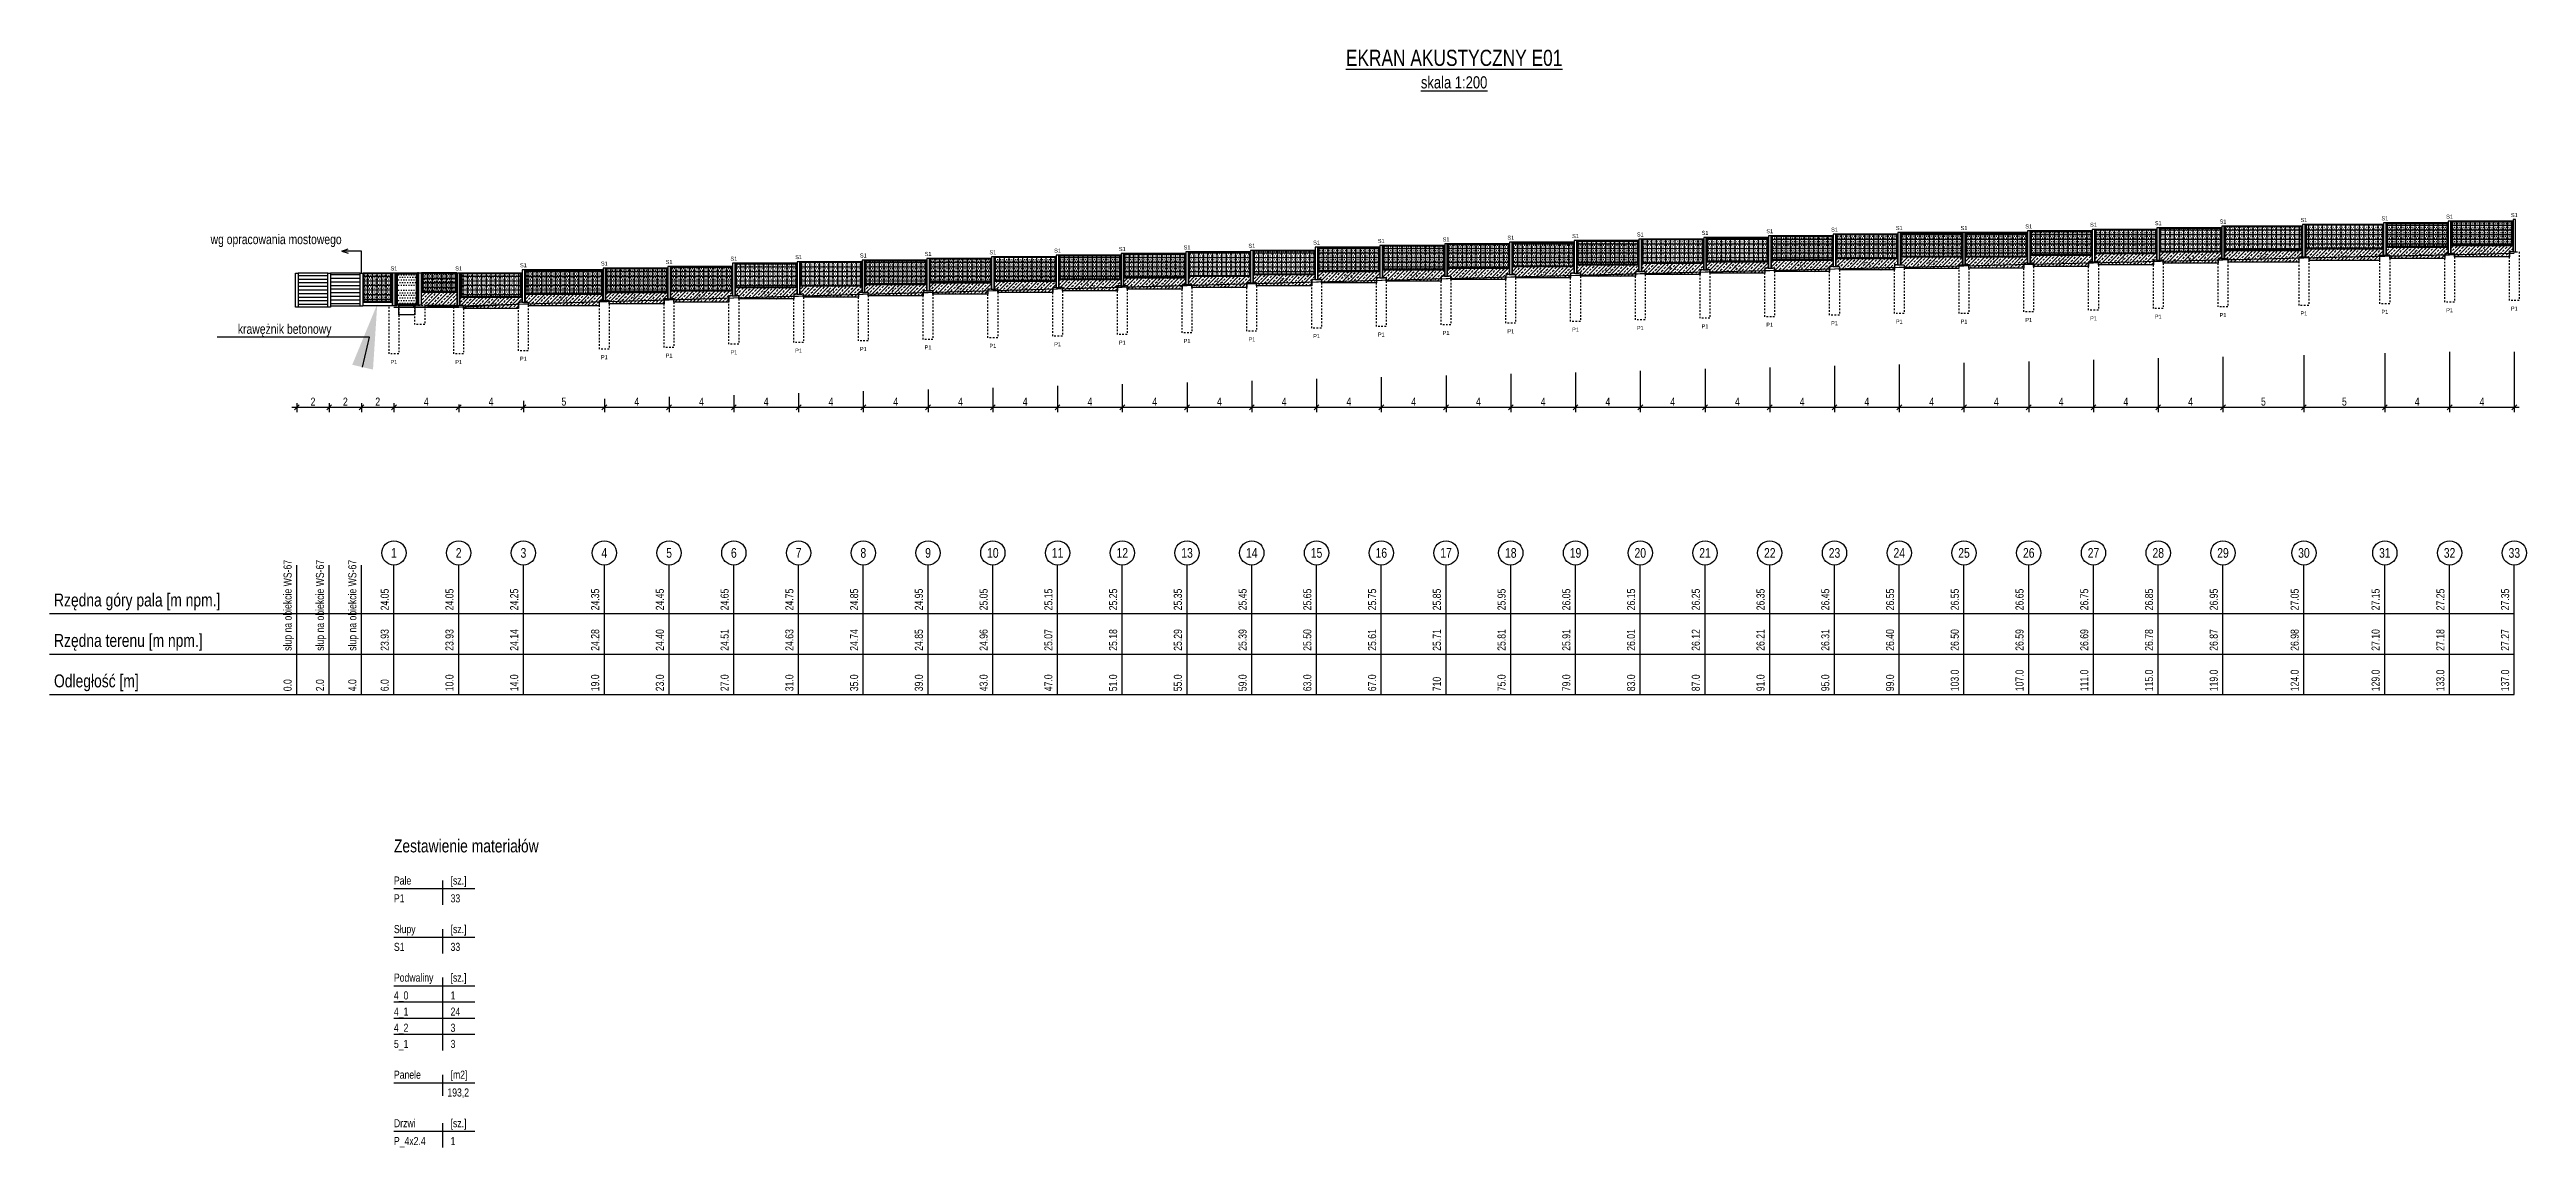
# Model space of a CAD drawing. Header units: metres. Extents: x -21 to 591, y -28 to 288.
# Drawn here: x -21.3 to 131.8, y -28 to 39.9 of the extents above; entities that cross this region are included whole.
import ezdxf
from ezdxf import colors
from ezdxf.entities.mleader import LeaderData, LeaderLine
from ezdxf.enums import TextEntityAlignment as Align
from ezdxf.math import Vec2, Vec3

# ---------------------------------------------------------------- set-up
doc = ezdxf.new("R2010")
doc.units = ezdxf.units.M
doc.linetypes.add('DASHED', pattern=[0.75, 0.5, -0.25])
doc.linetypes.add('HIDDEN', pattern=[0.375, 0.25, -0.125])
for name, color, linetype in [('ekrany_p.olsnieniowe', 7, 'Continuous'), ('m_pale', 1, 'Continuous'), ('m_panele', 7, 'Continuous'), ('m_podwaliny', 8, 'Continuous'), ('m_slupy', 7, 'Continuous'), ('m_tabelka', 1, 'Continuous'), ('m_tekst', 2, 'Continuous'), ('m_teren', 1, 'Continuous'), ('m_wymiary', 1, 'Continuous'), ('m_zestwienie', 1, 'Continuous')]:
    doc.layers.add(name, color=color, linetype=linetype)
doc.layers.add('m_teren_pierwotny', color=6, linetype='HIDDEN', plot=False)
doc.layers.add('opisy', color=7, linetype='Continuous', lineweight=0)
doc.styles.add('CDMSTYLE', font='CDMSIMPL', dxfattribs={"width": 0.8, "bigfont": 'CDMBIGPL'})
doc.dimstyles.new('CDM-ME200ME', dxfattribs={"dimscale": 0.2, "dimtxt": 2.5, "dimasz": 1.5, "dimexe": 1.5, "dimexo": 5, "dimgap": 0.5, "dimtad": 1, "dimdec": 3, "dimrnd": 0.001, "dimzin": 9, "dimtxsty": 'CDMSTYLE', "dimblk": 'OBLIQUE', "dimcen": 2.5, "dimdle": 1.5, "dimclrd": 9, "dimclre": 9, "dimadec": 1, "dimazin": 2, "dimtfac": 1, "dimtdec": 1, "dimtix": 1, "dimtmove": 2, "dimatfit": 3, "dimldrblk": 'DOT', "dimfxl": 1, "dimtvp": 1, "dimtolj": 1, "dimtzin": 0, "dimlwd": 25, "dimlwe": 25, "dimarcsym": 0})
pattern_1 = [(45, (-1743.18178, -1522.55767), (-0.224506403, 0.224506403), []), (45, (-1742.95727, -1522.55767), (-0.224506403, 0.224506403), [0.15875, -0.079375])]
pattern_2 = [(90, (-1e-12, -1), (-0.28575, 6e-17), []), (180, (-1e-12, -1), (-6e-17, -0.28575), [])]
pattern_3 = [(0, (-1e-12, -1), (0.0555625, 0.111125), [0, -0.111125])]

msp = doc.modelspace()

# ---------------------------------------------------------------- texts
at = {"layer": 'm_tabelka', "color": 1, "linetype": 'Continuous', "lineweight": 25, "style": 'CDMSTYLE', "width": 0.8}
for s, p in [('wg opracowania mostowego', (-7.2787, 28.1351)), ('1', (0, 8.75)), ('2', (4, 8.75)), ('3', (8, 8.75)), ('4', (13, 8.75)), ('5', (17, 8.75)), ('6', (21, 8.75)), ('7', (25, 8.75)), ('8', (29, 8.75)), ('9', (33, 8.75)), ('10', (37, 8.75)), ('11', (41, 8.75)), ('12', (45, 8.75)), ('13', (49, 8.75)), ('14', (53, 8.75)), ('15', (57, 8.75)), ('16', (61, 8.75)), ('17', (65, 8.75)), ('18', (69, 8.75)), ('19', (73, 8.75)), ('20', (77, 8.75)), ('21', (81, 8.75)), ('22', (85, 8.75)), ('23', (89, 8.75)), ('24', (93, 8.75)), ('25', (97, 8.75)), ('26', (101, 8.75)), ('27', (105, 8.75)), ('28', (109, 8.75)), ('29', (113, 8.75)), ('30', (118, 8.75)), ('31', (123, 8.75)), ('32', (127, 8.75)), ('33', (131, 8.75))]:
    msp.add_text(s, height=0.6, dxfattribs=at).set_placement(p, align=Align.MIDDLE_CENTER)
for s, p in [('słup na obiekcie WS-67', (-6.17, 2.7)), ('słup na obiekcie WS-67', (-4.17, 2.7)), ('słup na obiekcie WS-67', (-2.17, 2.7)), ('24.05', (-0.17, 5.2)), ('24.05', (3.83, 5.2)), ('24.25', (7.83, 5.2)), ('24.35', (12.83, 5.2)), ('24.45', (16.83, 5.2)), ('24.65', (20.83, 5.2)), ('24.75', (24.83, 5.2)), ('24.85', (28.83, 5.2)), ('24.95', (32.83, 5.2)), ('25.05', (36.83, 5.2)), ('25.15', (40.83, 5.2)), ('25.25', (44.83, 5.2)), ('25.35', (48.83, 5.2)), ('25.45', (52.83, 5.2)), ('25.65', (56.83, 5.2)), ('25.75', (60.83, 5.2)), ('25.85', (64.83, 5.2)), ('25.95', (68.83, 5.2)), ('26.05', (72.83, 5.2)), ('26.15', (76.83, 5.2)), ('26.25', (80.83, 5.2)), ('26.35', (84.83, 5.2)), ('26.45', (88.83, 5.2)), ('26.55', (92.83, 5.2)), ('26.55', (96.83, 5.2)), ('26.65', (100.83, 5.2)), ('26.75', (104.83, 5.2)), ('26.85', (108.83, 5.2)), ('26.95', (112.83, 5.2)), ('27.05', (117.83, 5.2)), ('27.15', (122.83, 5.2)), ('27.25', (126.83, 5.2)), ('27.35', (130.83, 5.2)), ('23.93', (-0.17, 2.7)), ('23.93', (3.83, 2.7)), ('24.14', (7.83, 2.7)), ('24.28', (12.83, 2.7)), ('24.40', (16.83, 2.7)), ('24.51', (20.83, 2.7)), ('24.63', (24.83, 2.7)), ('24.74', (28.83, 2.7)), ('24.85', (32.83, 2.7)), ('24.96', (36.83, 2.7)), ('25.07', (40.83, 2.7)), ('25.18', (44.83, 2.7)), ('25.29', (48.83, 2.7)), ('25.39', (52.83, 2.7)), ('25.50', (56.83, 2.7)), ('25.61', (60.83, 2.7)), ('25.71', (64.83, 2.7)), ('25.81', (68.83, 2.7)), ('25.91', (72.83, 2.7)), ('26.01', (76.83, 2.7)), ('26.12', (80.83, 2.7)), ('26.21', (84.83, 2.7)), ('26.31', (88.83, 2.7)), ('26.40', (92.83, 2.7)), ('26.50', (96.83, 2.7)), ('26.59', (100.83, 2.7)), ('26.69', (104.83, 2.7)), ('26.78', (108.83, 2.7)), ('26.87', (112.83, 2.7)), ('26.98', (117.83, 2.7)), ('27.10', (122.83, 2.7)), ('27.18', (126.83, 2.7)), ('27.27', (130.83, 2.7)), ('0.0', (-6.17, 0.2)), ('2.0', (-4.17, 0.2)), ('4.0', (-2.17, 0.2)), ('6.0', (-0.17, 0.2)), ('10.0', (3.83, 0.2)), ('14.0', (7.83, 0.2)), ('19.0', (12.83, 0.2)), ('23.0', (16.83, 0.2)), ('27.0', (20.83, 0.2)), ('31.0', (24.83, 0.2)), ('35.0', (28.83, 0.2)), ('39.0', (32.83, 0.2)), ('43.0', (36.83, 0.2)), ('47.0', (40.83, 0.2)), ('51.0', (44.83, 0.2)), ('55.0', (48.83, 0.2)), ('59.0', (52.83, 0.2)), ('63.0', (56.83, 0.2)), ('67.0', (60.83, 0.2)), ('710', (64.83, 0.2)), ('75.0', (68.83, 0.2)), ('79.0', (72.83, 0.2)), ('83.0', (76.83, 0.2)), ('87.0', (80.83, 0.2)), ('91.0', (84.83, 0.2)), ('95.0', (88.83, 0.2)), ('99.0', (92.83, 0.2)), ('103.0', (96.83, 0.2)), ('107.0', (100.83, 0.2)), ('111.0', (104.83, 0.2)), ('115.0', (108.83, 0.2)), ('119.0', (112.83, 0.2)), ('124.0', (117.83, 0.2)), ('129.0', (122.83, 0.2)), ('133.0', (126.83, 0.2)), ('137.0', (130.83, 0.2))]:
    msp.add_text(s, height=0.5, rotation=90, dxfattribs=at).set_placement(p, align=Align.BOTTOM_LEFT)
for s, p in [('Rzędna góry pala [m npm.]', (-21, 5.2)), ('Rzędna terenu [m npm.]', (-21, 2.7)), ('Odległość [m]', (-21, 0.2))]:
    msp.add_text(s, height=0.8, dxfattribs=at).set_placement(p, align=Align.BOTTOM_LEFT)
at = {"layer": 'm_tekst', "color": 2, "linetype": 'Continuous', "lineweight": 25, "style": 'CDMSTYLE', "width": 0.8}
msp.add_text('%%UEKRAN AKUSTYCZNY E01', height=1, dxfattribs=at).set_placement((65.5, 39.35), align=Align.MIDDLE)
at = {"layer": 'm_tekst', "color": 1, "linetype": 'Continuous', "lineweight": 25, "style": 'CDMSTYLE', "width": 0.8}
msp.add_text('%%Uskala 1:200', height=0.75, dxfattribs=at).set_placement((65.5, 37.85), align=Align.MIDDLE)
at = {"layer": 'm_zestwienie', "color": 2, "linetype": 'Continuous', "lineweight": 25, "style": 'CDMSTYLE', "width": 0.8}
for s, height, p in [('Zestawienie materiałów', 0.8, (0, -10)), ('Pale', 0.5, (0, -11.9)), ('[sz.]', 0.5, (3.5, -11.9)), ('Słupy', 0.5, (0, -14.9)), ('[sz.]', 0.5, (3.5, -14.9)), ('Podwaliny', 0.5, (0, -17.9)), ('[sz.]', 0.5, (3.5, -17.9)), ('Panele', 0.5, (0, -23.9)), ('Panele', 0.5, (0, -23.9)), ('[m2]', 0.5, (3.5, -23.9)), ('[m2]', 0.5, (3.5, -23.9)), ('Drzwi', 0.5, (0, -26.9)), ('[sz.]', 0.5, (3.5, -26.9))]:
    msp.add_text(s, height=height, dxfattribs=at).set_placement(p, align=Align.BOTTOM_LEFT)
at = {"layer": 'm_zestwienie', "color": 1, "linetype": 'Continuous', "lineweight": 25, "style": 'CDMSTYLE', "width": 0.8}
for s, p in [('P1', (0, -13)), ('33', (3.5, -13)), ('S1', (0, -16)), ('33', (3.5, -16)), ('4_0', (0, -19)), ('1', (3.5, -19)), ('4_1', (0, -20)), ('24', (3.5, -20)), ('4_2', (0, -21)), ('5_1', (0, -22)), ('3', (3.5, -21)), ('3', (3.5, -22)), ('193,2', (3.3018, -25)), ('P_4x2.4', (0, -28)), ('1', (3.5, -28))]:
    msp.add_text(s, height=0.5, dxfattribs=at).set_placement(p, align=Align.BOTTOM_LEFT)

# ---------------------------------------------------------------- blocks, each defined once
blk = doc.blocks.new('P1')
at = {"layer": 'm_pale', "color": 1, "linetype": 'DASHED', "ltscale": 0.005}
blk.add_lwpolyline([(-0.3, 0), (0.3, 0), (0.3, -3), (-0.3, -3)], close=True, dxfattribs=at)
at = {"layer": 'm_pale', "insert": (0, -3.5), "char_height": 0.25, "width": 0.5409, "attachment_point": 5}
blk.add_mtext('P1', dxfattribs=at)
blk = doc.blocks.new('S1')
at = {"layer": 'm_slupy'}
blk.add_lwpolyline([(-0.08, 0), (0.08, 0), (0.08, 2), (-0.08, 2)], close=True, dxfattribs=at)
at = {"layer": 'm_slupy', "insert": (0, 2.28), "char_height": 0.25, "width": 0.4369, "attachment_point": 5}
blk.add_mtext('S1', dxfattribs=at)
blk = doc.blocks.new('0_0')
at = {"color": 1, "linetype": 'Continuous', "lineweight": 25}
blk.add_lwpolyline([(0, 0), (0.001, 0)], dxfattribs=at)
blk = doc.blocks.new('DZ_4_2_1')
at = {"layer": 'm_panele', "linetype": 'Continuous', "lineweight": 25}
h = blk.add_hatch(dxfattribs=at)
h.set_pattern_fill('DOTS', color=95, scale=0.1)
h.set_pattern_definition([(0, (-147.98, -221.39), (0.079375, 0.15875), [0, -0.15875])])
h.paths.add_polyline_path([(1.38, 2.04), (0.23, 2.04), (0.23, 1.13), (1.38, 1.13)])
h.paths.add_polyline_path([(1.38, 1.06), (0.23, 1.06), (0.23, 0.08), (1.38, 0.08)])
at = {"layer": 'm_panele'}
h = blk.add_hatch(color=251, dxfattribs=at)
h.paths.add_polyline_path([(3.89, 2.01), (1.7, 2.01), (1.7, 0.81), (3.89, 0.81)])
h.paths.add_polyline_path([(3.84, 0.86), (1.75, 0.86), (1.75, 1.96), (3.84, 1.96)], flags=16)
h = blk.add_hatch(dxfattribs=at)
h.set_pattern_fill('ANSI37', color=251, scale=0.09, angle=45, style=0)
h.set_pattern_definition([(90, (0.1, 0.31), (-0.28575, 6e-17), []), (180, (0.1, 0.31), (-6e-17, -0.28575), [])])
h.paths.add_polyline_path([(3.84, 1.96), (1.75, 1.96), (1.75, 0.86), (3.84, 0.86)])
h = blk.add_hatch(dxfattribs=at)
h.set_pattern_fill('DOTS', color=95, scale=0.07, style=0)
h.set_pattern_definition([(0, (0.1, 0.31), (0.0555625, 0.111125), [0, -0.111125])])
h.paths.add_polyline_path([(3.84, 1.96), (1.75, 1.96), (1.75, 0.86), (3.84, 0.86)])
h = blk.add_hatch(dxfattribs=at)
h.set_pattern_fill('ANSI33', color=8, scale=0.05, style=0)
h.set_pattern_definition([(45, (-151.2667, -223.5827), (-0.2245064, 0.2245064), []), (45, (-151.0422, -223.5827), (-0.2245064, 0.2245064), [0.15875, -0.079375])])
h.paths.add_polyline_path([(3.89, 0.81), (1.7, 0.81), (1.7, 0.01), (1.9, 0.01), (4.69, 0.01), (3.89, 0.01)])
at = {"layer": 'm_panele', "color": 8}
blk.add_line((1.9, 0.01), (3.89, 0.01), dxfattribs=at)
blk.add_line((1.9, 0.01), (3.89, 0.01), dxfattribs=at)
at = {"layer": 'm_panele', "color": 8, "lineweight": 25}
blk.add_line((3.89, 0.91), (3.89, 0.01), dxfattribs=at)
at = {"layer": 'm_panele', "color": 1, "linetype": 'Continuous', "lineweight": 25}
for points in [[(0.1, 2.01), (1.52, 2.01), (1.52, 0.01), (0.1, 0.01)], [(0.16, 2.01), (1.45, 2.01), (1.45, 0.01), (0.16, 0.01)], [(0.23, 1.94), (1.38, 1.94), (1.38, 0.08), (0.23, 0.08)], [(1.45, 0.01), (1.52, 0.01), (1.52, 2.01), (1.45, 2.01)], [(1.52, 2.01), (1.68, 2.01), (1.68, 0.01), (1.52, 0.01)], [(0.31, 0), (1.29, 0), (1.29, -0.58), (0.31, -0.58)]]:
    blk.add_lwpolyline(points, close=True, dxfattribs=at)
at = {"layer": 'm_panele', "color": 251}
blk.add_lwpolyline([(1.7, 0.81), (3.89, 0.81), (3.89, 2.01), (1.7, 2.01), (1.7, 0.81)], dxfattribs=at)
blk.add_lwpolyline([(1.75, 0.86), (3.84, 0.86), (3.84, 1.96), (1.75, 1.96)], close=True, dxfattribs=at)
at = {"layer": 'm_panele', "color": 1, "linetype": 'DASHED', "ltscale": 0.005}
blk.add_lwpolyline([(1.3, 0.01), (1.9, 0.01), (1.9, -1.19), (1.3, -1.19)], close=True, dxfattribs=at)
blk = doc.blocks.new('_OBLIQUE')
at = {"color": 0, "linetype": 'ByBlock'}
blk.add_line((-0.5, -0.5), (0.5, 0.5), dxfattribs=at)
blk = doc.blocks.new('*D152')
at = {"layer": 'Defpoints', "color": 0, "linetype": 'Continuous', "lineweight": 25, "transparency": 16777216}
for p in [(0, 18.93), (4, 18.93), (4, 17.75)]:
    blk.add_point(p, dxfattribs=at)
at = {"layer": 'm_wymiary', "color": 9, "linetype": 'Continuous', "lineweight": 25, "transparency": 16777216}
for p, q in [((-0.3, 17.75), (4.3, 17.75)), ((0, 17.93), (0, 17.45)), ((4, 17.93), (4, 17.45))]:
    blk.add_line(p, q, dxfattribs=at)
at = {"layer": 'm_wymiary', "color": 9, "linetype": 'Continuous', "lineweight": 25, "transparency": 16777216, "xscale": 0.3, "yscale": 0.3, "zscale": 0.3, "rotation": 180}
blk.add_blockref('_OBLIQUE', (0, 17.75), dxfattribs=at)
at = {"layer": 'm_wymiary', "color": 9, "linetype": 'Continuous', "lineweight": 25, "transparency": 16777216, "xscale": 0.3, "yscale": 0.3, "zscale": 0.3}
blk.add_blockref('_OBLIQUE', (4, 17.75), dxfattribs=at)
at = {"layer": 'm_wymiary', "color": 0, "linetype": 'Continuous', "lineweight": 25, "transparency": 16777216, "insert": (2, 18.1), "char_height": 0.5, "attachment_point": 5, "style": 'CDMSTYLE'}
blk.add_mtext('\\A1;4', dxfattribs=at)
blk = doc.blocks.new('_DOT')
at = {"color": 0, "linetype": 'ByBlock'}
blk.add_line((-0.5, 0), (-1, 0), dxfattribs=at)
at = {"color": 0, "linetype": 'ByBlock', "const_width": 0.5}
blk.add_lwpolyline([(-0.25, 0, 1), (0.25, 0, 1)], format="xyb", close=True, dxfattribs=at)
blk = doc.blocks.new('4_-2')
at = {"layer": 'm_podwaliny'}
h = blk.add_hatch(dxfattribs=at)
h.set_pattern_fill('ANSI33', color=8, scale=0.05, style=0)
h.set_pattern_definition(pattern_1)
h.paths.add_polyline_path([(0.1, 0), (0.1, 0.5), (3.9, 0.5), (3.9, 0.2), (3.7, 0.2), (3.7, -0.2), (0.3, -0.2), (0.3, 0)])
blk.add_lwpolyline([(0.1, 0), (0.1, 0.5), (3.9, 0.5), (3.9, 0.2), (3.7, 0.2), (3.7, -0.2), (0.3, -0.2), (0.3, 0)], close=True, dxfattribs=at)
at = {"layer": 'm_podwaliny', "color": 7, "insert": (2.25, 0.29), "char_height": 0.2, "width": 0.2656, "attachment_point": 3}
blk.add_mtext('{\\fVerdana|b0|i0|c238|p34;4_2}', dxfattribs=at)
blk = doc.blocks.new('P_4_2_1')
at = {"layer": 'm_panele'}
h = blk.add_hatch(color=251, dxfattribs=at)
h.paths.add_polyline_path([(3.9, 2), (0.1, 2), (0.1, 0.5), (3.9, 0.5)])
h.paths.add_polyline_path([(3.85, 0.55), (0.15, 0.55), (0.15, 1.95), (3.85, 1.95)], flags=16)
h = blk.add_hatch(dxfattribs=at)
h.set_pattern_fill('ANSI37', color=251, scale=0.09, angle=45, style=0)
h.set_pattern_definition(pattern_2)
h.paths.add_polyline_path([(3.85, 1.95), (0.15, 1.95), (0.15, 0.55), (3.85, 0.55)])
h = blk.add_hatch(dxfattribs=at)
h.set_pattern_fill('DOTS', color=95, scale=0.07, style=0)
h.set_pattern_definition(pattern_3)
h.paths.add_polyline_path([(3.85, 1.95), (0.15, 1.95), (0.15, 0.55), (3.85, 0.55)])
at = {"layer": 'm_panele', "color": 251}
blk.add_lwpolyline([(0.1, 0.5), (3.9, 0.5), (3.9, 2), (0.1, 2), (0.1, 0.5)], dxfattribs=at)
blk.add_lwpolyline([(0.15, 0.55), (3.85, 0.55), (3.85, 1.95), (0.15, 1.95)], close=True, dxfattribs=at)
blk = doc.blocks.new('*D153')
at = {"layer": 'Defpoints', "color": 0, "linetype": 'Continuous', "lineweight": 25, "transparency": 16777216}
for p in [(4, 18.93), (8, 18.93), (8, 17.75)]:
    blk.add_point(p, dxfattribs=at)
at = {"layer": 'm_wymiary', "color": 9, "linetype": 'Continuous', "lineweight": 25, "transparency": 16777216}
for p, q in [((3.7, 17.75), (8.3, 17.75)), ((4, 17.93), (4, 17.45)), ((8, 17.93), (8, 17.45))]:
    blk.add_line(p, q, dxfattribs=at)
at = {"layer": 'm_wymiary', "color": 9, "linetype": 'Continuous', "lineweight": 25, "transparency": 16777216, "xscale": 0.3, "yscale": 0.3, "zscale": 0.3, "rotation": 180}
blk.add_blockref('_OBLIQUE', (4, 17.75), dxfattribs=at)
at = {"layer": 'm_wymiary', "color": 9, "linetype": 'Continuous', "lineweight": 25, "transparency": 16777216, "xscale": 0.3, "yscale": 0.3, "zscale": 0.3}
blk.add_blockref('_OBLIQUE', (8, 17.75), dxfattribs=at)
at = {"layer": 'm_wymiary', "color": 0, "linetype": 'Continuous', "lineweight": 25, "transparency": 16777216, "insert": (6, 18.1), "char_height": 0.5, "attachment_point": 5, "style": 'CDMSTYLE'}
blk.add_mtext('\\A1;4', dxfattribs=at)
blk = doc.blocks.new('5_-1')
at = {"layer": 'm_podwaliny'}
h = blk.add_hatch(dxfattribs=at)
h.set_pattern_fill('ANSI33', color=8, scale=0.05, style=0)
h.set_pattern_definition(pattern_1)
h.paths.add_polyline_path([(4.9, 0.1), (4.9, 0.5), (0.1, 0.5), (0.1, 0), (0.3, 0), (0.3, -0.2), (4.7, -0.2), (4.7, 0.1)])
blk.add_lwpolyline([(4.9, 0.1), (4.9, 0.5), (0.1, 0.5), (0.1, 0), (0.3, 0), (0.3, -0.2), (4.7, -0.2), (4.7, 0.1)], close=True, dxfattribs=at)
at = {"layer": 'm_podwaliny', "color": 7, "insert": (2.25, 0.29), "char_height": 0.2, "width": 0.2656, "attachment_point": 1}
blk.add_mtext('{\\fVerdana|b0|i0|c238|p34;5_1}', dxfattribs=at)
blk = doc.blocks.new('P_5_2_1')
at = {"layer": 'm_panele'}
h = blk.add_hatch(color=251, dxfattribs=at)
h.paths.add_polyline_path([(4.9, 2), (0.1, 2), (0.1, 0.5), (4.9, 0.5)])
h.paths.add_polyline_path([(4.85, 0.55), (0.15, 0.55), (0.15, 1.95), (4.85, 1.95)], flags=16)
h = blk.add_hatch(dxfattribs=at)
h.set_pattern_fill('ANSI37', color=251, scale=0.09, angle=45, style=0)
h.set_pattern_definition(pattern_2)
h.paths.add_polyline_path([(4.85, 1.95), (0.15, 1.95), (0.15, 0.55), (4.85, 0.55)])
h = blk.add_hatch(dxfattribs=at)
h.set_pattern_fill('DOTS', color=95, scale=0.07, style=0)
h.set_pattern_definition(pattern_3)
h.paths.add_polyline_path([(4.85, 1.95), (0.15, 1.95), (0.15, 0.55), (4.85, 0.55)])
at = {"layer": 'm_panele', "color": 251}
blk.add_lwpolyline([(0.1, 0.5), (4.9, 0.5), (4.9, 2), (0.1, 2), (0.1, 0.5)], dxfattribs=at)
blk.add_lwpolyline([(0.15, 0.55), (4.85, 0.55), (4.85, 1.95), (0.15, 1.95)], close=True, dxfattribs=at)
blk = doc.blocks.new('*D154')
at = {"layer": 'Defpoints', "color": 0, "linetype": 'Continuous', "lineweight": 25, "transparency": 16777216}
for p in [(8, 19.14), (13, 19.14), (13, 17.75)]:
    blk.add_point(p, dxfattribs=at)
at = {"layer": 'm_wymiary', "color": 9, "linetype": 'Continuous', "lineweight": 25, "transparency": 16777216}
for p, q in [((7.7, 17.75), (13.3, 17.75)), ((8, 18.14), (8, 17.45)), ((13, 18.14), (13, 17.45))]:
    blk.add_line(p, q, dxfattribs=at)
at = {"layer": 'm_wymiary', "color": 9, "linetype": 'Continuous', "lineweight": 25, "transparency": 16777216, "xscale": 0.3, "yscale": 0.3, "zscale": 0.3, "rotation": 180}
blk.add_blockref('_OBLIQUE', (8, 17.75), dxfattribs=at)
at = {"layer": 'm_wymiary', "color": 9, "linetype": 'Continuous', "lineweight": 25, "transparency": 16777216, "xscale": 0.3, "yscale": 0.3, "zscale": 0.3}
blk.add_blockref('_OBLIQUE', (13, 17.75), dxfattribs=at)
at = {"layer": 'm_wymiary', "color": 0, "linetype": 'Continuous', "lineweight": 25, "transparency": 16777216, "insert": (10.5, 18.1), "char_height": 0.5, "attachment_point": 5, "style": 'CDMSTYLE'}
blk.add_mtext('\\A1;5', dxfattribs=at)
blk = doc.blocks.new('4_-1')
at = {"layer": 'm_podwaliny'}
h = blk.add_hatch(dxfattribs=at)
h.set_pattern_fill('ANSI33', color=8, scale=0.05, style=0)
h.set_pattern_definition(pattern_1)
h.paths.add_polyline_path([(0.1, 0), (0.1, 0.5), (3.9, 0.5), (3.9, 0.1), (3.7, 0.1), (3.7, -0.2), (0.3, -0.2), (0.3, 0)])
blk.add_lwpolyline([(0.1, 0), (0.1, 0.5), (3.9, 0.5), (3.9, 0.1), (3.7, 0.1), (3.7, -0.2), (0.3, -0.2), (0.3, 0)], close=True, dxfattribs=at)
at = {"layer": 'm_podwaliny', "color": 7, "insert": (2.25, 0.29), "char_height": 0.2, "width": 0.2656, "attachment_point": 3}
blk.add_mtext('{\\fVerdana|b0|i0|c238|p34;4_1}', dxfattribs=at)
blk = doc.blocks.new('*D155')
at = {"layer": 'Defpoints', "color": 0, "linetype": 'Continuous', "lineweight": 25, "transparency": 16777216}
for p in [(13, 19.28), (17, 19.28), (17, 17.75)]:
    blk.add_point(p, dxfattribs=at)
at = {"layer": 'm_wymiary', "color": 9, "linetype": 'Continuous', "lineweight": 25, "transparency": 16777216}
for p, q in [((12.7, 17.75), (17.3, 17.75)), ((13, 18.28), (13, 17.45)), ((17, 18.28), (17, 17.45))]:
    blk.add_line(p, q, dxfattribs=at)
at = {"layer": 'm_wymiary', "color": 9, "linetype": 'Continuous', "lineweight": 25, "transparency": 16777216, "xscale": 0.3, "yscale": 0.3, "zscale": 0.3, "rotation": 180}
blk.add_blockref('_OBLIQUE', (13, 17.75), dxfattribs=at)
at = {"layer": 'm_wymiary', "color": 9, "linetype": 'Continuous', "lineweight": 25, "transparency": 16777216, "xscale": 0.3, "yscale": 0.3, "zscale": 0.3}
blk.add_blockref('_OBLIQUE', (17, 17.75), dxfattribs=at)
at = {"layer": 'm_wymiary', "color": 0, "linetype": 'Continuous', "lineweight": 25, "transparency": 16777216, "insert": (15, 18.1), "char_height": 0.5, "attachment_point": 5, "style": 'CDMSTYLE'}
blk.add_mtext('\\A1;4', dxfattribs=at)
blk = doc.blocks.new('*D156')
at = {"layer": 'Defpoints', "color": 0, "linetype": 'Continuous', "lineweight": 25, "transparency": 16777216}
for p in [(17, 19.4), (21, 19.4), (21, 17.75)]:
    blk.add_point(p, dxfattribs=at)
at = {"layer": 'm_wymiary', "color": 9, "linetype": 'Continuous', "lineweight": 25, "transparency": 16777216}
for p, q in [((17, 18.4), (17, 17.45)), ((21, 18.4), (21, 17.45)), ((16.7, 17.75), (21.3, 17.75))]:
    blk.add_line(p, q, dxfattribs=at)
at = {"layer": 'm_wymiary', "color": 9, "linetype": 'Continuous', "lineweight": 25, "transparency": 16777216, "xscale": 0.3, "yscale": 0.3, "zscale": 0.3, "rotation": 180}
blk.add_blockref('_OBLIQUE', (17, 17.75), dxfattribs=at)
at = {"layer": 'm_wymiary', "color": 9, "linetype": 'Continuous', "lineweight": 25, "transparency": 16777216, "xscale": 0.3, "yscale": 0.3, "zscale": 0.3}
blk.add_blockref('_OBLIQUE', (21, 17.75), dxfattribs=at)
at = {"layer": 'm_wymiary', "color": 0, "linetype": 'Continuous', "lineweight": 25, "transparency": 16777216, "insert": (19, 18.1), "char_height": 0.5, "attachment_point": 5, "style": 'CDMSTYLE'}
blk.add_mtext('\\A1;4', dxfattribs=at)
blk = doc.blocks.new('*D157')
at = {"layer": 'Defpoints', "color": 0, "linetype": 'Continuous', "lineweight": 25, "transparency": 16777216}
for p in [(21, 19.51), (25, 19.51), (25, 17.75)]:
    blk.add_point(p, dxfattribs=at)
at = {"layer": 'm_wymiary', "color": 9, "linetype": 'Continuous', "lineweight": 25, "transparency": 16777216}
for p, q in [((21, 18.51), (21, 17.45)), ((25, 18.51), (25, 17.45)), ((20.7, 17.75), (25.3, 17.75))]:
    blk.add_line(p, q, dxfattribs=at)
at = {"layer": 'm_wymiary', "color": 9, "linetype": 'Continuous', "lineweight": 25, "transparency": 16777216, "xscale": 0.3, "yscale": 0.3, "zscale": 0.3, "rotation": 180}
blk.add_blockref('_OBLIQUE', (21, 17.75), dxfattribs=at)
at = {"layer": 'm_wymiary', "color": 9, "linetype": 'Continuous', "lineweight": 25, "transparency": 16777216, "xscale": 0.3, "yscale": 0.3, "zscale": 0.3}
blk.add_blockref('_OBLIQUE', (25, 17.75), dxfattribs=at)
at = {"layer": 'm_wymiary', "color": 0, "linetype": 'Continuous', "lineweight": 25, "transparency": 16777216, "insert": (23, 18.1), "char_height": 0.5, "attachment_point": 5, "style": 'CDMSTYLE'}
blk.add_mtext('\\A1;4', dxfattribs=at)
blk = doc.blocks.new('*D158')
at = {"layer": 'Defpoints', "color": 0, "linetype": 'Continuous', "lineweight": 25, "transparency": 16777216}
for p in [(25, 19.63), (29, 19.63), (29, 17.75)]:
    blk.add_point(p, dxfattribs=at)
at = {"layer": 'm_wymiary', "color": 9, "linetype": 'Continuous', "lineweight": 25, "transparency": 16777216}
for p, q in [((25, 18.63), (25, 17.45)), ((29, 18.63), (29, 17.45)), ((24.7, 17.75), (29.3, 17.75))]:
    blk.add_line(p, q, dxfattribs=at)
at = {"layer": 'm_wymiary', "color": 9, "linetype": 'Continuous', "lineweight": 25, "transparency": 16777216, "xscale": 0.3, "yscale": 0.3, "zscale": 0.3, "rotation": 180}
blk.add_blockref('_OBLIQUE', (25, 17.75), dxfattribs=at)
at = {"layer": 'm_wymiary', "color": 9, "linetype": 'Continuous', "lineweight": 25, "transparency": 16777216, "xscale": 0.3, "yscale": 0.3, "zscale": 0.3}
blk.add_blockref('_OBLIQUE', (29, 17.75), dxfattribs=at)
at = {"layer": 'm_wymiary', "color": 0, "linetype": 'Continuous', "lineweight": 25, "transparency": 16777216, "insert": (27, 18.1), "char_height": 0.5, "attachment_point": 5, "style": 'CDMSTYLE'}
blk.add_mtext('\\A1;4', dxfattribs=at)
blk = doc.blocks.new('*D159')
at = {"layer": 'Defpoints', "color": 0, "linetype": 'Continuous', "lineweight": 25, "transparency": 16777216}
for p in [(29, 19.74), (33, 19.74), (33, 17.75)]:
    blk.add_point(p, dxfattribs=at)
at = {"layer": 'm_wymiary', "color": 9, "linetype": 'Continuous', "lineweight": 25, "transparency": 16777216}
for p, q in [((29, 18.74), (29, 17.45)), ((33, 18.74), (33, 17.45)), ((28.7, 17.75), (33.3, 17.75))]:
    blk.add_line(p, q, dxfattribs=at)
at = {"layer": 'm_wymiary', "color": 9, "linetype": 'Continuous', "lineweight": 25, "transparency": 16777216, "xscale": 0.3, "yscale": 0.3, "zscale": 0.3, "rotation": 180}
blk.add_blockref('_OBLIQUE', (29, 17.75), dxfattribs=at)
at = {"layer": 'm_wymiary', "color": 9, "linetype": 'Continuous', "lineweight": 25, "transparency": 16777216, "xscale": 0.3, "yscale": 0.3, "zscale": 0.3}
blk.add_blockref('_OBLIQUE', (33, 17.75), dxfattribs=at)
at = {"layer": 'm_wymiary', "color": 0, "linetype": 'Continuous', "lineweight": 25, "transparency": 16777216, "insert": (31, 18.1), "char_height": 0.5, "attachment_point": 5, "style": 'CDMSTYLE'}
blk.add_mtext('\\A1;4', dxfattribs=at)
blk = doc.blocks.new('*D160')
at = {"layer": 'Defpoints', "color": 0, "linetype": 'Continuous', "lineweight": 25, "transparency": 16777216}
for p in [(33, 19.85), (37, 19.85), (37, 17.75)]:
    blk.add_point(p, dxfattribs=at)
at = {"layer": 'm_wymiary', "color": 9, "linetype": 'Continuous', "lineweight": 25, "transparency": 16777216}
for p, q in [((33, 18.85), (33, 17.45)), ((37, 18.85), (37, 17.45)), ((32.7, 17.75), (37.3, 17.75))]:
    blk.add_line(p, q, dxfattribs=at)
at = {"layer": 'm_wymiary', "color": 9, "linetype": 'Continuous', "lineweight": 25, "transparency": 16777216, "xscale": 0.3, "yscale": 0.3, "zscale": 0.3, "rotation": 180}
blk.add_blockref('_OBLIQUE', (33, 17.75), dxfattribs=at)
at = {"layer": 'm_wymiary', "color": 9, "linetype": 'Continuous', "lineweight": 25, "transparency": 16777216, "xscale": 0.3, "yscale": 0.3, "zscale": 0.3}
blk.add_blockref('_OBLIQUE', (37, 17.75), dxfattribs=at)
at = {"layer": 'm_wymiary', "color": 0, "linetype": 'Continuous', "lineweight": 25, "transparency": 16777216, "insert": (35, 18.1), "char_height": 0.5, "attachment_point": 5, "style": 'CDMSTYLE'}
blk.add_mtext('\\A1;4', dxfattribs=at)
blk = doc.blocks.new('*D161')
at = {"layer": 'Defpoints', "color": 0, "linetype": 'Continuous', "lineweight": 25, "transparency": 16777216}
for p in [(37, 19.96), (41, 19.96), (41, 17.75)]:
    blk.add_point(p, dxfattribs=at)
at = {"layer": 'm_wymiary', "color": 9, "linetype": 'Continuous', "lineweight": 25, "transparency": 16777216}
for p, q in [((37, 18.96), (37, 17.45)), ((41, 18.96), (41, 17.45)), ((36.7, 17.75), (41.3, 17.75))]:
    blk.add_line(p, q, dxfattribs=at)
at = {"layer": 'm_wymiary', "color": 9, "linetype": 'Continuous', "lineweight": 25, "transparency": 16777216, "xscale": 0.3, "yscale": 0.3, "zscale": 0.3, "rotation": 180}
blk.add_blockref('_OBLIQUE', (37, 17.75), dxfattribs=at)
at = {"layer": 'm_wymiary', "color": 9, "linetype": 'Continuous', "lineweight": 25, "transparency": 16777216, "xscale": 0.3, "yscale": 0.3, "zscale": 0.3}
blk.add_blockref('_OBLIQUE', (41, 17.75), dxfattribs=at)
at = {"layer": 'm_wymiary', "color": 0, "linetype": 'Continuous', "lineweight": 25, "transparency": 16777216, "insert": (39, 18.1), "char_height": 0.5, "attachment_point": 5, "style": 'CDMSTYLE'}
blk.add_mtext('\\A1;4', dxfattribs=at)
blk = doc.blocks.new('*D162')
at = {"layer": 'Defpoints', "color": 0, "linetype": 'Continuous', "lineweight": 25, "transparency": 16777216}
for p in [(41, 20.07), (45, 20.07), (45, 17.75)]:
    blk.add_point(p, dxfattribs=at)
at = {"layer": 'm_wymiary', "color": 9, "linetype": 'Continuous', "lineweight": 25, "transparency": 16777216}
for p, q in [((41, 19.07), (41, 17.45)), ((45, 19.07), (45, 17.45)), ((40.7, 17.75), (45.3, 17.75))]:
    blk.add_line(p, q, dxfattribs=at)
at = {"layer": 'm_wymiary', "color": 9, "linetype": 'Continuous', "lineweight": 25, "transparency": 16777216, "xscale": 0.3, "yscale": 0.3, "zscale": 0.3, "rotation": 180}
blk.add_blockref('_OBLIQUE', (41, 17.75), dxfattribs=at)
at = {"layer": 'm_wymiary', "color": 9, "linetype": 'Continuous', "lineweight": 25, "transparency": 16777216, "xscale": 0.3, "yscale": 0.3, "zscale": 0.3}
blk.add_blockref('_OBLIQUE', (45, 17.75), dxfattribs=at)
at = {"layer": 'm_wymiary', "color": 0, "linetype": 'Continuous', "lineweight": 25, "transparency": 16777216, "insert": (43, 18.1), "char_height": 0.5, "attachment_point": 5, "style": 'CDMSTYLE'}
blk.add_mtext('\\A1;4', dxfattribs=at)
blk = doc.blocks.new('*D163')
at = {"layer": 'Defpoints', "color": 0, "linetype": 'Continuous', "lineweight": 25, "transparency": 16777216}
for p in [(45, 20.18), (49, 20.18), (49, 17.75)]:
    blk.add_point(p, dxfattribs=at)
at = {"layer": 'm_wymiary', "color": 9, "linetype": 'Continuous', "lineweight": 25, "transparency": 16777216}
for p, q in [((45, 19.18), (45, 17.45)), ((49, 19.18), (49, 17.45)), ((44.7, 17.75), (49.3, 17.75))]:
    blk.add_line(p, q, dxfattribs=at)
at = {"layer": 'm_wymiary', "color": 9, "linetype": 'Continuous', "lineweight": 25, "transparency": 16777216, "xscale": 0.3, "yscale": 0.3, "zscale": 0.3, "rotation": 180}
blk.add_blockref('_OBLIQUE', (45, 17.75), dxfattribs=at)
at = {"layer": 'm_wymiary', "color": 9, "linetype": 'Continuous', "lineweight": 25, "transparency": 16777216, "xscale": 0.3, "yscale": 0.3, "zscale": 0.3}
blk.add_blockref('_OBLIQUE', (49, 17.75), dxfattribs=at)
at = {"layer": 'm_wymiary', "color": 0, "linetype": 'Continuous', "lineweight": 25, "transparency": 16777216, "insert": (47, 18.1), "char_height": 0.5, "attachment_point": 5, "style": 'CDMSTYLE'}
blk.add_mtext('\\A1;4', dxfattribs=at)
blk = doc.blocks.new('*D164')
at = {"layer": 'Defpoints', "color": 0, "linetype": 'Continuous', "lineweight": 25, "transparency": 16777216}
for p in [(49, 20.29), (53, 20.29), (53, 17.75)]:
    blk.add_point(p, dxfattribs=at)
at = {"layer": 'm_wymiary', "color": 9, "linetype": 'Continuous', "lineweight": 25, "transparency": 16777216}
for p, q in [((49, 19.29), (49, 17.45)), ((53, 19.29), (53, 17.45)), ((48.7, 17.75), (53.3, 17.75))]:
    blk.add_line(p, q, dxfattribs=at)
at = {"layer": 'm_wymiary', "color": 9, "linetype": 'Continuous', "lineweight": 25, "transparency": 16777216, "xscale": 0.3, "yscale": 0.3, "zscale": 0.3, "rotation": 180}
blk.add_blockref('_OBLIQUE', (49, 17.75), dxfattribs=at)
at = {"layer": 'm_wymiary', "color": 9, "linetype": 'Continuous', "lineweight": 25, "transparency": 16777216, "xscale": 0.3, "yscale": 0.3, "zscale": 0.3}
blk.add_blockref('_OBLIQUE', (53, 17.75), dxfattribs=at)
at = {"layer": 'm_wymiary', "color": 0, "linetype": 'Continuous', "lineweight": 25, "transparency": 16777216, "insert": (51, 18.1), "char_height": 0.5, "attachment_point": 5, "style": 'CDMSTYLE'}
blk.add_mtext('\\A1;4', dxfattribs=at)
blk = doc.blocks.new('*D165')
at = {"layer": 'Defpoints', "color": 0, "linetype": 'Continuous', "lineweight": 25, "transparency": 16777216}
for p in [(53, 20.39), (57, 20.39), (57, 17.75)]:
    blk.add_point(p, dxfattribs=at)
at = {"layer": 'm_wymiary', "color": 9, "linetype": 'Continuous', "lineweight": 25, "transparency": 16777216}
for p, q in [((53, 19.39), (53, 17.45)), ((57, 19.39), (57, 17.45)), ((52.7, 17.75), (57.3, 17.75))]:
    blk.add_line(p, q, dxfattribs=at)
at = {"layer": 'm_wymiary', "color": 9, "linetype": 'Continuous', "lineweight": 25, "transparency": 16777216, "xscale": 0.3, "yscale": 0.3, "zscale": 0.3, "rotation": 180}
blk.add_blockref('_OBLIQUE', (53, 17.75), dxfattribs=at)
at = {"layer": 'm_wymiary', "color": 9, "linetype": 'Continuous', "lineweight": 25, "transparency": 16777216, "xscale": 0.3, "yscale": 0.3, "zscale": 0.3}
blk.add_blockref('_OBLIQUE', (57, 17.75), dxfattribs=at)
at = {"layer": 'm_wymiary', "color": 0, "linetype": 'Continuous', "lineweight": 25, "transparency": 16777216, "insert": (55, 18.1), "char_height": 0.5, "attachment_point": 5, "style": 'CDMSTYLE'}
blk.add_mtext('\\A1;4', dxfattribs=at)
blk = doc.blocks.new('*D166')
at = {"layer": 'Defpoints', "color": 0, "linetype": 'Continuous', "lineweight": 25, "transparency": 16777216}
for p in [(57, 20.5), (61, 20.5), (61, 17.75)]:
    blk.add_point(p, dxfattribs=at)
at = {"layer": 'm_wymiary', "color": 9, "linetype": 'Continuous', "lineweight": 25, "transparency": 16777216}
for p, q in [((57, 19.5), (57, 17.45)), ((61, 19.5), (61, 17.45)), ((56.7, 17.75), (61.3, 17.75))]:
    blk.add_line(p, q, dxfattribs=at)
at = {"layer": 'm_wymiary', "color": 9, "linetype": 'Continuous', "lineweight": 25, "transparency": 16777216, "xscale": 0.3, "yscale": 0.3, "zscale": 0.3, "rotation": 180}
blk.add_blockref('_OBLIQUE', (57, 17.75), dxfattribs=at)
at = {"layer": 'm_wymiary', "color": 9, "linetype": 'Continuous', "lineweight": 25, "transparency": 16777216, "xscale": 0.3, "yscale": 0.3, "zscale": 0.3}
blk.add_blockref('_OBLIQUE', (61, 17.75), dxfattribs=at)
at = {"layer": 'm_wymiary', "color": 0, "linetype": 'Continuous', "lineweight": 25, "transparency": 16777216, "insert": (59, 18.1), "char_height": 0.5, "attachment_point": 5, "style": 'CDMSTYLE'}
blk.add_mtext('\\A1;4', dxfattribs=at)
blk = doc.blocks.new('*D167')
at = {"layer": 'Defpoints', "color": 0, "linetype": 'Continuous', "lineweight": 25, "transparency": 16777216}
for p in [(61, 20.61), (65, 20.61), (65, 17.75)]:
    blk.add_point(p, dxfattribs=at)
at = {"layer": 'm_wymiary', "color": 9, "linetype": 'Continuous', "lineweight": 25, "transparency": 16777216}
for p, q in [((61, 19.61), (61, 17.45)), ((65, 19.61), (65, 17.45)), ((60.7, 17.75), (65.3, 17.75))]:
    blk.add_line(p, q, dxfattribs=at)
at = {"layer": 'm_wymiary', "color": 9, "linetype": 'Continuous', "lineweight": 25, "transparency": 16777216, "xscale": 0.3, "yscale": 0.3, "zscale": 0.3, "rotation": 180}
blk.add_blockref('_OBLIQUE', (61, 17.75), dxfattribs=at)
at = {"layer": 'm_wymiary', "color": 9, "linetype": 'Continuous', "lineweight": 25, "transparency": 16777216, "xscale": 0.3, "yscale": 0.3, "zscale": 0.3}
blk.add_blockref('_OBLIQUE', (65, 17.75), dxfattribs=at)
at = {"layer": 'm_wymiary', "color": 0, "linetype": 'Continuous', "lineweight": 25, "transparency": 16777216, "insert": (63, 18.1), "char_height": 0.5, "attachment_point": 5, "style": 'CDMSTYLE'}
blk.add_mtext('\\A1;4', dxfattribs=at)
blk = doc.blocks.new('*D168')
at = {"layer": 'Defpoints', "color": 0, "linetype": 'Continuous', "lineweight": 25, "transparency": 16777216}
for p in [(65, 20.71), (69, 20.71), (69, 17.75)]:
    blk.add_point(p, dxfattribs=at)
at = {"layer": 'm_wymiary', "color": 9, "linetype": 'Continuous', "lineweight": 25, "transparency": 16777216}
for p, q in [((65, 19.71), (65, 17.45)), ((69, 19.71), (69, 17.45)), ((64.7, 17.75), (69.3, 17.75))]:
    blk.add_line(p, q, dxfattribs=at)
at = {"layer": 'm_wymiary', "color": 9, "linetype": 'Continuous', "lineweight": 25, "transparency": 16777216, "xscale": 0.3, "yscale": 0.3, "zscale": 0.3, "rotation": 180}
blk.add_blockref('_OBLIQUE', (65, 17.75), dxfattribs=at)
at = {"layer": 'm_wymiary', "color": 9, "linetype": 'Continuous', "lineweight": 25, "transparency": 16777216, "xscale": 0.3, "yscale": 0.3, "zscale": 0.3}
blk.add_blockref('_OBLIQUE', (69, 17.75), dxfattribs=at)
at = {"layer": 'm_wymiary', "color": 0, "linetype": 'Continuous', "lineweight": 25, "transparency": 16777216, "insert": (67, 18.1), "char_height": 0.5, "attachment_point": 5, "style": 'CDMSTYLE'}
blk.add_mtext('\\A1;4', dxfattribs=at)
blk = doc.blocks.new('*D169')
at = {"layer": 'Defpoints', "color": 0, "linetype": 'Continuous', "lineweight": 25, "transparency": 16777216}
for p in [(69, 20.81), (73, 20.81), (73, 17.75)]:
    blk.add_point(p, dxfattribs=at)
at = {"layer": 'm_wymiary', "color": 9, "linetype": 'Continuous', "lineweight": 25, "transparency": 16777216}
for p, q in [((69, 19.81), (69, 17.45)), ((73, 19.81), (73, 17.45)), ((68.7, 17.75), (73.3, 17.75))]:
    blk.add_line(p, q, dxfattribs=at)
at = {"layer": 'm_wymiary', "color": 9, "linetype": 'Continuous', "lineweight": 25, "transparency": 16777216, "xscale": 0.3, "yscale": 0.3, "zscale": 0.3, "rotation": 180}
blk.add_blockref('_OBLIQUE', (69, 17.75), dxfattribs=at)
at = {"layer": 'm_wymiary', "color": 9, "linetype": 'Continuous', "lineweight": 25, "transparency": 16777216, "xscale": 0.3, "yscale": 0.3, "zscale": 0.3}
blk.add_blockref('_OBLIQUE', (73, 17.75), dxfattribs=at)
at = {"layer": 'm_wymiary', "color": 0, "linetype": 'Continuous', "lineweight": 25, "transparency": 16777216, "insert": (71, 18.1), "char_height": 0.5, "attachment_point": 5, "style": 'CDMSTYLE'}
blk.add_mtext('\\A1;4', dxfattribs=at)
blk = doc.blocks.new('*D170')
at = {"layer": 'Defpoints', "color": 0, "linetype": 'Continuous', "lineweight": 25, "transparency": 16777216}
for p in [(73, 20.91), (77, 20.91), (77, 17.75)]:
    blk.add_point(p, dxfattribs=at)
at = {"layer": 'm_wymiary', "color": 9, "linetype": 'Continuous', "lineweight": 25, "transparency": 16777216}
for p, q in [((73, 19.91), (73, 17.45)), ((77, 19.91), (77, 17.45)), ((72.7, 17.75), (77.3, 17.75))]:
    blk.add_line(p, q, dxfattribs=at)
at = {"layer": 'm_wymiary', "color": 9, "linetype": 'Continuous', "lineweight": 25, "transparency": 16777216, "xscale": 0.3, "yscale": 0.3, "zscale": 0.3, "rotation": 180}
blk.add_blockref('_OBLIQUE', (73, 17.75), dxfattribs=at)
at = {"layer": 'm_wymiary', "color": 9, "linetype": 'Continuous', "lineweight": 25, "transparency": 16777216, "xscale": 0.3, "yscale": 0.3, "zscale": 0.3}
blk.add_blockref('_OBLIQUE', (77, 17.75), dxfattribs=at)
at = {"layer": 'm_wymiary', "color": 0, "linetype": 'Continuous', "lineweight": 25, "transparency": 16777216, "insert": (75, 18.1), "char_height": 0.5, "attachment_point": 5, "style": 'CDMSTYLE'}
blk.add_mtext('\\A1;4', dxfattribs=at)
blk = doc.blocks.new('*D171')
at = {"layer": 'Defpoints', "color": 0, "linetype": 'Continuous', "lineweight": 25, "transparency": 16777216}
for p in [(77, 21.01), (81, 21.01), (81, 17.75)]:
    blk.add_point(p, dxfattribs=at)
at = {"layer": 'm_wymiary', "color": 9, "linetype": 'Continuous', "lineweight": 25, "transparency": 16777216}
for p, q in [((77, 20.01), (77, 17.45)), ((81, 20.01), (81, 17.45)), ((76.7, 17.75), (81.3, 17.75))]:
    blk.add_line(p, q, dxfattribs=at)
at = {"layer": 'm_wymiary', "color": 9, "linetype": 'Continuous', "lineweight": 25, "transparency": 16777216, "xscale": 0.3, "yscale": 0.3, "zscale": 0.3, "rotation": 180}
blk.add_blockref('_OBLIQUE', (77, 17.75), dxfattribs=at)
at = {"layer": 'm_wymiary', "color": 9, "linetype": 'Continuous', "lineweight": 25, "transparency": 16777216, "xscale": 0.3, "yscale": 0.3, "zscale": 0.3}
blk.add_blockref('_OBLIQUE', (81, 17.75), dxfattribs=at)
at = {"layer": 'm_wymiary', "color": 0, "linetype": 'Continuous', "lineweight": 25, "transparency": 16777216, "insert": (79, 18.1), "char_height": 0.5, "attachment_point": 5, "style": 'CDMSTYLE'}
blk.add_mtext('\\A1;4', dxfattribs=at)
blk = doc.blocks.new('*D172')
at = {"layer": 'Defpoints', "color": 0, "linetype": 'Continuous', "lineweight": 25, "transparency": 16777216}
for p in [(81, 21.12), (85, 21.12), (85, 17.75)]:
    blk.add_point(p, dxfattribs=at)
at = {"layer": 'm_wymiary', "color": 9, "linetype": 'Continuous', "lineweight": 25, "transparency": 16777216}
for p, q in [((81, 20.12), (81, 17.45)), ((85, 20.12), (85, 17.45)), ((80.7, 17.75), (85.3, 17.75))]:
    blk.add_line(p, q, dxfattribs=at)
at = {"layer": 'm_wymiary', "color": 9, "linetype": 'Continuous', "lineweight": 25, "transparency": 16777216, "xscale": 0.3, "yscale": 0.3, "zscale": 0.3, "rotation": 180}
blk.add_blockref('_OBLIQUE', (81, 17.75), dxfattribs=at)
at = {"layer": 'm_wymiary', "color": 9, "linetype": 'Continuous', "lineweight": 25, "transparency": 16777216, "xscale": 0.3, "yscale": 0.3, "zscale": 0.3}
blk.add_blockref('_OBLIQUE', (85, 17.75), dxfattribs=at)
at = {"layer": 'm_wymiary', "color": 0, "linetype": 'Continuous', "lineweight": 25, "transparency": 16777216, "insert": (83, 18.1), "char_height": 0.5, "attachment_point": 5, "style": 'CDMSTYLE'}
blk.add_mtext('\\A1;4', dxfattribs=at)
blk = doc.blocks.new('*D173')
at = {"layer": 'Defpoints', "color": 0, "linetype": 'Continuous', "lineweight": 25, "transparency": 16777216}
for p in [(85, 21.21), (89, 21.21), (89, 17.75)]:
    blk.add_point(p, dxfattribs=at)
at = {"layer": 'm_wymiary', "color": 9, "linetype": 'Continuous', "lineweight": 25, "transparency": 16777216}
for p, q in [((85, 20.21), (85, 17.45)), ((89, 20.21), (89, 17.45)), ((84.7, 17.75), (89.3, 17.75))]:
    blk.add_line(p, q, dxfattribs=at)
at = {"layer": 'm_wymiary', "color": 9, "linetype": 'Continuous', "lineweight": 25, "transparency": 16777216, "xscale": 0.3, "yscale": 0.3, "zscale": 0.3, "rotation": 180}
blk.add_blockref('_OBLIQUE', (85, 17.75), dxfattribs=at)
at = {"layer": 'm_wymiary', "color": 9, "linetype": 'Continuous', "lineweight": 25, "transparency": 16777216, "xscale": 0.3, "yscale": 0.3, "zscale": 0.3}
blk.add_blockref('_OBLIQUE', (89, 17.75), dxfattribs=at)
at = {"layer": 'm_wymiary', "color": 0, "linetype": 'Continuous', "lineweight": 25, "transparency": 16777216, "insert": (87, 18.1), "char_height": 0.5, "attachment_point": 5, "style": 'CDMSTYLE'}
blk.add_mtext('\\A1;4', dxfattribs=at)
blk = doc.blocks.new('*D174')
at = {"layer": 'Defpoints', "color": 0, "linetype": 'Continuous', "lineweight": 25, "transparency": 16777216}
for p in [(89, 21.31), (93, 21.31), (93, 17.75)]:
    blk.add_point(p, dxfattribs=at)
at = {"layer": 'm_wymiary', "color": 9, "linetype": 'Continuous', "lineweight": 25, "transparency": 16777216}
for p, q in [((89, 20.31), (89, 17.45)), ((93, 20.31), (93, 17.45)), ((88.7, 17.75), (93.3, 17.75))]:
    blk.add_line(p, q, dxfattribs=at)
at = {"layer": 'm_wymiary', "color": 9, "linetype": 'Continuous', "lineweight": 25, "transparency": 16777216, "xscale": 0.3, "yscale": 0.3, "zscale": 0.3, "rotation": 180}
blk.add_blockref('_OBLIQUE', (89, 17.75), dxfattribs=at)
at = {"layer": 'm_wymiary', "color": 9, "linetype": 'Continuous', "lineweight": 25, "transparency": 16777216, "xscale": 0.3, "yscale": 0.3, "zscale": 0.3}
blk.add_blockref('_OBLIQUE', (93, 17.75), dxfattribs=at)
at = {"layer": 'm_wymiary', "color": 0, "linetype": 'Continuous', "lineweight": 25, "transparency": 16777216, "insert": (91, 18.1), "char_height": 0.5, "attachment_point": 5, "style": 'CDMSTYLE'}
blk.add_mtext('\\A1;4', dxfattribs=at)
blk = doc.blocks.new('4_0')
at = {"layer": 'm_podwaliny'}
h = blk.add_hatch(dxfattribs=at)
h.set_pattern_fill('ANSI33', color=8, scale=0.05, style=0)
h.set_pattern_definition([(45, (0, -0.5), (-0.224506, 0.224506), []), (45, (0.2245, -0.5), (-0.224506, 0.224506), [0.15875, -0.079375])])
edge = h.paths.add_edge_path(flags=16)
edge.add_arc((2, 0), 0.0173, 0, 360)
h.paths.add_polyline_path([(1.82, -0.16), (2.2, -0.16)], flags=16)
h.paths.add_polyline_path([(0.3, -0.2), (3.7, -0.2), (3.7, 0), (3.9, 0), (3.9, 0.5), (0.1, 0.5), (0.1, 0), (0.3, 0)])
blk.add_lwpolyline([(0.3, 0), (0.3, -0.2), (3.7, -0.2), (3.7, 0), (3.9, 0), (3.9, 0.5), (0.1, 0.5), (0.1, 0), (0.3, 0)], dxfattribs=at)
at = {"layer": 'm_podwaliny', "color": 7, "insert": (1.75, 0.28), "char_height": 0.2, "width": 0.2656, "attachment_point": 1}
blk.add_mtext('{\\fVerdana|b0|i0|c238|p34;4_0}', dxfattribs=at)
blk = doc.blocks.new('*D175')
at = {"layer": 'Defpoints', "color": 0, "linetype": 'Continuous', "lineweight": 25, "transparency": 16777216}
for p in [(93, 21.4), (97, 21.4), (97, 17.75)]:
    blk.add_point(p, dxfattribs=at)
at = {"layer": 'm_wymiary', "color": 9, "linetype": 'Continuous', "lineweight": 25, "transparency": 16777216}
for p, q in [((93, 20.4), (93, 17.45)), ((97, 20.4), (97, 17.45)), ((92.7, 17.75), (97.3, 17.75))]:
    blk.add_line(p, q, dxfattribs=at)
at = {"layer": 'm_wymiary', "color": 9, "linetype": 'Continuous', "lineweight": 25, "transparency": 16777216, "xscale": 0.3, "yscale": 0.3, "zscale": 0.3, "rotation": 180}
blk.add_blockref('_OBLIQUE', (93, 17.75), dxfattribs=at)
at = {"layer": 'm_wymiary', "color": 9, "linetype": 'Continuous', "lineweight": 25, "transparency": 16777216, "xscale": 0.3, "yscale": 0.3, "zscale": 0.3}
blk.add_blockref('_OBLIQUE', (97, 17.75), dxfattribs=at)
at = {"layer": 'm_wymiary', "color": 0, "linetype": 'Continuous', "lineweight": 25, "transparency": 16777216, "insert": (95, 18.1), "char_height": 0.5, "attachment_point": 5, "style": 'CDMSTYLE'}
blk.add_mtext('\\A1;4', dxfattribs=at)
blk = doc.blocks.new('*D176')
at = {"layer": 'Defpoints', "color": 0, "linetype": 'Continuous', "lineweight": 25, "transparency": 16777216}
for p in [(97, 21.5), (101, 21.5), (101, 17.75)]:
    blk.add_point(p, dxfattribs=at)
at = {"layer": 'm_wymiary', "color": 9, "linetype": 'Continuous', "lineweight": 25, "transparency": 16777216}
for p, q in [((97, 20.5), (97, 17.45)), ((101, 20.5), (101, 17.45)), ((96.7, 17.75), (101.3, 17.75))]:
    blk.add_line(p, q, dxfattribs=at)
at = {"layer": 'm_wymiary', "color": 9, "linetype": 'Continuous', "lineweight": 25, "transparency": 16777216, "xscale": 0.3, "yscale": 0.3, "zscale": 0.3, "rotation": 180}
blk.add_blockref('_OBLIQUE', (97, 17.75), dxfattribs=at)
at = {"layer": 'm_wymiary', "color": 9, "linetype": 'Continuous', "lineweight": 25, "transparency": 16777216, "xscale": 0.3, "yscale": 0.3, "zscale": 0.3}
blk.add_blockref('_OBLIQUE', (101, 17.75), dxfattribs=at)
at = {"layer": 'm_wymiary', "color": 0, "linetype": 'Continuous', "lineweight": 25, "transparency": 16777216, "insert": (99, 18.1), "char_height": 0.5, "attachment_point": 5, "style": 'CDMSTYLE'}
blk.add_mtext('\\A1;4', dxfattribs=at)
blk = doc.blocks.new('*D177')
at = {"layer": 'Defpoints', "color": 0, "linetype": 'Continuous', "lineweight": 25, "transparency": 16777216}
for p in [(101, 21.59), (105, 21.59), (105, 17.75)]:
    blk.add_point(p, dxfattribs=at)
at = {"layer": 'm_wymiary', "color": 9, "linetype": 'Continuous', "lineweight": 25, "transparency": 16777216}
for p, q in [((101, 20.59), (101, 17.45)), ((105, 20.59), (105, 17.45)), ((100.7, 17.75), (105.3, 17.75))]:
    blk.add_line(p, q, dxfattribs=at)
at = {"layer": 'm_wymiary', "color": 9, "linetype": 'Continuous', "lineweight": 25, "transparency": 16777216, "xscale": 0.3, "yscale": 0.3, "zscale": 0.3, "rotation": 180}
blk.add_blockref('_OBLIQUE', (101, 17.75), dxfattribs=at)
at = {"layer": 'm_wymiary', "color": 9, "linetype": 'Continuous', "lineweight": 25, "transparency": 16777216, "xscale": 0.3, "yscale": 0.3, "zscale": 0.3}
blk.add_blockref('_OBLIQUE', (105, 17.75), dxfattribs=at)
at = {"layer": 'm_wymiary', "color": 0, "linetype": 'Continuous', "lineweight": 25, "transparency": 16777216, "insert": (103, 18.1), "char_height": 0.5, "attachment_point": 5, "style": 'CDMSTYLE'}
blk.add_mtext('\\A1;4', dxfattribs=at)
blk = doc.blocks.new('*D178')
at = {"layer": 'Defpoints', "color": 0, "linetype": 'Continuous', "lineweight": 25, "transparency": 16777216}
for p in [(105, 21.69), (109, 21.69), (109, 17.75)]:
    blk.add_point(p, dxfattribs=at)
at = {"layer": 'm_wymiary', "color": 9, "linetype": 'Continuous', "lineweight": 25, "transparency": 16777216}
for p, q in [((105, 20.69), (105, 17.45)), ((109, 20.69), (109, 17.45)), ((104.7, 17.75), (109.3, 17.75))]:
    blk.add_line(p, q, dxfattribs=at)
at = {"layer": 'm_wymiary', "color": 9, "linetype": 'Continuous', "lineweight": 25, "transparency": 16777216, "xscale": 0.3, "yscale": 0.3, "zscale": 0.3, "rotation": 180}
blk.add_blockref('_OBLIQUE', (105, 17.75), dxfattribs=at)
at = {"layer": 'm_wymiary', "color": 9, "linetype": 'Continuous', "lineweight": 25, "transparency": 16777216, "xscale": 0.3, "yscale": 0.3, "zscale": 0.3}
blk.add_blockref('_OBLIQUE', (109, 17.75), dxfattribs=at)
at = {"layer": 'm_wymiary', "color": 0, "linetype": 'Continuous', "lineweight": 25, "transparency": 16777216, "insert": (107, 18.1), "char_height": 0.5, "attachment_point": 5, "style": 'CDMSTYLE'}
blk.add_mtext('\\A1;4', dxfattribs=at)
blk = doc.blocks.new('*D179')
at = {"layer": 'Defpoints', "color": 0, "linetype": 'Continuous', "lineweight": 25, "transparency": 16777216}
for p in [(109, 21.78), (113, 21.78), (113, 17.75)]:
    blk.add_point(p, dxfattribs=at)
at = {"layer": 'm_wymiary', "color": 9, "linetype": 'Continuous', "lineweight": 25, "transparency": 16777216}
for p, q in [((109, 20.78), (109, 17.45)), ((113, 20.78), (113, 17.45)), ((108.7, 17.75), (113.3, 17.75))]:
    blk.add_line(p, q, dxfattribs=at)
at = {"layer": 'm_wymiary', "color": 9, "linetype": 'Continuous', "lineweight": 25, "transparency": 16777216, "xscale": 0.3, "yscale": 0.3, "zscale": 0.3, "rotation": 180}
blk.add_blockref('_OBLIQUE', (109, 17.75), dxfattribs=at)
at = {"layer": 'm_wymiary', "color": 9, "linetype": 'Continuous', "lineweight": 25, "transparency": 16777216, "xscale": 0.3, "yscale": 0.3, "zscale": 0.3}
blk.add_blockref('_OBLIQUE', (113, 17.75), dxfattribs=at)
at = {"layer": 'm_wymiary', "color": 0, "linetype": 'Continuous', "lineweight": 25, "transparency": 16777216, "insert": (111, 18.1), "char_height": 0.5, "attachment_point": 5, "style": 'CDMSTYLE'}
blk.add_mtext('\\A1;4', dxfattribs=at)
blk = doc.blocks.new('*D180')
at = {"layer": 'Defpoints', "color": 0, "linetype": 'Continuous', "lineweight": 25, "transparency": 16777216}
for p in [(113, 21.87), (118, 21.87), (118, 17.75)]:
    blk.add_point(p, dxfattribs=at)
at = {"layer": 'm_wymiary', "color": 9, "linetype": 'Continuous', "lineweight": 25, "transparency": 16777216}
for p, q in [((113, 20.87), (113, 17.45)), ((118, 20.87), (118, 17.45)), ((112.7, 17.75), (118.3, 17.75))]:
    blk.add_line(p, q, dxfattribs=at)
at = {"layer": 'm_wymiary', "color": 9, "linetype": 'Continuous', "lineweight": 25, "transparency": 16777216, "xscale": 0.3, "yscale": 0.3, "zscale": 0.3, "rotation": 180}
blk.add_blockref('_OBLIQUE', (113, 17.75), dxfattribs=at)
at = {"layer": 'm_wymiary', "color": 9, "linetype": 'Continuous', "lineweight": 25, "transparency": 16777216, "xscale": 0.3, "yscale": 0.3, "zscale": 0.3}
blk.add_blockref('_OBLIQUE', (118, 17.75), dxfattribs=at)
at = {"layer": 'm_wymiary', "color": 0, "linetype": 'Continuous', "lineweight": 25, "transparency": 16777216, "insert": (115.5, 18.1), "char_height": 0.5, "attachment_point": 5, "style": 'CDMSTYLE'}
blk.add_mtext('\\A1;5', dxfattribs=at)
blk = doc.blocks.new('*D181')
at = {"layer": 'Defpoints', "color": 0, "linetype": 'Continuous', "lineweight": 25, "transparency": 16777216}
for p in [(118, 21.98), (123, 21.98), (123, 17.75)]:
    blk.add_point(p, dxfattribs=at)
at = {"layer": 'm_wymiary', "color": 9, "linetype": 'Continuous', "lineweight": 25, "transparency": 16777216}
for p, q in [((118, 20.98), (118, 17.45)), ((123, 20.98), (123, 17.45)), ((117.7, 17.75), (123.3, 17.75))]:
    blk.add_line(p, q, dxfattribs=at)
at = {"layer": 'm_wymiary', "color": 9, "linetype": 'Continuous', "lineweight": 25, "transparency": 16777216, "xscale": 0.3, "yscale": 0.3, "zscale": 0.3, "rotation": 180}
blk.add_blockref('_OBLIQUE', (118, 17.75), dxfattribs=at)
at = {"layer": 'm_wymiary', "color": 9, "linetype": 'Continuous', "lineweight": 25, "transparency": 16777216, "xscale": 0.3, "yscale": 0.3, "zscale": 0.3}
blk.add_blockref('_OBLIQUE', (123, 17.75), dxfattribs=at)
at = {"layer": 'm_wymiary', "color": 0, "linetype": 'Continuous', "lineweight": 25, "transparency": 16777216, "insert": (120.5, 18.1), "char_height": 0.5, "attachment_point": 5, "style": 'CDMSTYLE'}
blk.add_mtext('\\A1;5', dxfattribs=at)
blk = doc.blocks.new('*D182')
at = {"layer": 'Defpoints', "color": 0, "linetype": 'Continuous', "lineweight": 25, "transparency": 16777216}
for p in [(123, 22.1), (127, 22.1), (127, 17.75)]:
    blk.add_point(p, dxfattribs=at)
at = {"layer": 'm_wymiary', "color": 9, "linetype": 'Continuous', "lineweight": 25, "transparency": 16777216}
for p, q in [((123, 21.1), (123, 17.45)), ((127, 21.1), (127, 17.45)), ((122.7, 17.75), (127.3, 17.75))]:
    blk.add_line(p, q, dxfattribs=at)
at = {"layer": 'm_wymiary', "color": 9, "linetype": 'Continuous', "lineweight": 25, "transparency": 16777216, "xscale": 0.3, "yscale": 0.3, "zscale": 0.3, "rotation": 180}
blk.add_blockref('_OBLIQUE', (123, 17.75), dxfattribs=at)
at = {"layer": 'm_wymiary', "color": 9, "linetype": 'Continuous', "lineweight": 25, "transparency": 16777216, "xscale": 0.3, "yscale": 0.3, "zscale": 0.3}
blk.add_blockref('_OBLIQUE', (127, 17.75), dxfattribs=at)
at = {"layer": 'm_wymiary', "color": 0, "linetype": 'Continuous', "lineweight": 25, "transparency": 16777216, "insert": (125, 18.1), "char_height": 0.5, "attachment_point": 5, "style": 'CDMSTYLE'}
blk.add_mtext('\\A1;4', dxfattribs=at)
blk = doc.blocks.new('*D183')
at = {"layer": 'Defpoints', "color": 0, "linetype": 'Continuous', "lineweight": 25, "transparency": 16777216}
for p in [(127, 22.18), (131, 22.18), (131, 17.75)]:
    blk.add_point(p, dxfattribs=at)
at = {"layer": 'm_wymiary', "color": 9, "linetype": 'Continuous', "lineweight": 25, "transparency": 16777216}
for p, q in [((127, 21.18), (127, 17.45)), ((131, 21.18), (131, 17.45)), ((126.7, 17.75), (131.3, 17.75))]:
    blk.add_line(p, q, dxfattribs=at)
at = {"layer": 'm_wymiary', "color": 9, "linetype": 'Continuous', "lineweight": 25, "transparency": 16777216, "xscale": 0.3, "yscale": 0.3, "zscale": 0.3, "rotation": 180}
blk.add_blockref('_OBLIQUE', (127, 17.75), dxfattribs=at)
at = {"layer": 'm_wymiary', "color": 9, "linetype": 'Continuous', "lineweight": 25, "transparency": 16777216, "xscale": 0.3, "yscale": 0.3, "zscale": 0.3}
blk.add_blockref('_OBLIQUE', (131, 17.75), dxfattribs=at)
at = {"layer": 'm_wymiary', "color": 0, "linetype": 'Continuous', "lineweight": 25, "transparency": 16777216, "insert": (129, 18.1), "char_height": 0.5, "attachment_point": 5, "style": 'CDMSTYLE'}
blk.add_mtext('\\A1;4', dxfattribs=at)
blk = doc.blocks.new('*D184')
at = {"color": 9, "linetype": 'Continuous', "lineweight": 25, "transparency": 16777216}
for p, q in [((-6.3, 17.75), (-3.7, 17.75)), ((-6, 18), (-6, 17.45)), ((-4, 18), (-4, 17.45))]:
    blk.add_line(p, q, dxfattribs=at)
at = {"layer": 'Defpoints', "color": 0, "linetype": 'Continuous', "lineweight": 25, "transparency": 16777216}
for p in [(-6, 19), (-4, 19), (-4, 17.75)]:
    blk.add_point(p, dxfattribs=at)
at = {"color": 9, "linetype": 'Continuous', "lineweight": 25, "transparency": 16777216, "xscale": 0.3, "yscale": 0.3, "zscale": 0.3, "rotation": 180}
blk.add_blockref('_OBLIQUE', (-6, 17.75), dxfattribs=at)
at = {"color": 9, "linetype": 'Continuous', "lineweight": 25, "transparency": 16777216, "xscale": 0.3, "yscale": 0.3, "zscale": 0.3}
blk.add_blockref('_OBLIQUE', (-4, 17.75), dxfattribs=at)
at = {"color": 0, "linetype": 'Continuous', "lineweight": 25, "transparency": 16777216, "insert": (-5, 18.1), "char_height": 0.5, "attachment_point": 5, "style": 'CDMSTYLE'}
blk.add_mtext('\\A1;2', dxfattribs=at)
blk = doc.blocks.new('*D185')
at = {"color": 9, "linetype": 'Continuous', "lineweight": 25, "transparency": 16777216}
for p, q in [((-4.3, 17.75), (-1.7, 17.75)), ((-4, 18), (-4, 17.45)), ((-2, 18), (-2, 17.45))]:
    blk.add_line(p, q, dxfattribs=at)
at = {"layer": 'Defpoints', "color": 0, "linetype": 'Continuous', "lineweight": 25, "transparency": 16777216}
for p in [(-4, 19), (-2, 19), (-2, 17.75)]:
    blk.add_point(p, dxfattribs=at)
at = {"color": 9, "linetype": 'Continuous', "lineweight": 25, "transparency": 16777216, "xscale": 0.3, "yscale": 0.3, "zscale": 0.3, "rotation": 180}
blk.add_blockref('_OBLIQUE', (-4, 17.75), dxfattribs=at)
at = {"color": 9, "linetype": 'Continuous', "lineweight": 25, "transparency": 16777216, "xscale": 0.3, "yscale": 0.3, "zscale": 0.3}
blk.add_blockref('_OBLIQUE', (-2, 17.75), dxfattribs=at)
at = {"color": 0, "linetype": 'Continuous', "lineweight": 25, "transparency": 16777216, "insert": (-3, 18.1), "char_height": 0.5, "attachment_point": 5, "style": 'CDMSTYLE'}
blk.add_mtext('\\A1;2', dxfattribs=at)
blk = doc.blocks.new('*D186')
at = {"color": 9, "linetype": 'Continuous', "lineweight": 25, "transparency": 16777216}
for p, q in [((-2.3, 17.75), (0.3, 17.75)), ((-2, 18), (-2, 17.45)), ((0, 18), (0, 17.45))]:
    blk.add_line(p, q, dxfattribs=at)
at = {"layer": 'Defpoints', "color": 0, "linetype": 'Continuous', "lineweight": 25, "transparency": 16777216}
for p in [(-2, 19), (0, 19), (0, 17.75)]:
    blk.add_point(p, dxfattribs=at)
at = {"color": 9, "linetype": 'Continuous', "lineweight": 25, "transparency": 16777216, "xscale": 0.3, "yscale": 0.3, "zscale": 0.3, "rotation": 180}
blk.add_blockref('_OBLIQUE', (-2, 17.75), dxfattribs=at)
at = {"color": 9, "linetype": 'Continuous', "lineweight": 25, "transparency": 16777216, "xscale": 0.3, "yscale": 0.3, "zscale": 0.3}
blk.add_blockref('_OBLIQUE', (0, 17.75), dxfattribs=at)
at = {"color": 0, "linetype": 'Continuous', "lineweight": 25, "transparency": 16777216, "insert": (-1, 18.1), "char_height": 0.5, "attachment_point": 5, "style": 'CDMSTYLE'}
blk.add_mtext('\\A1;2', dxfattribs=at)
blk = doc.blocks.new('ekran 2m')
at = {"layer": 'm_panele'}
h = blk.add_hatch(color=251, dxfattribs=at)
h.paths.add_polyline_path([(1.9, 3), (0.1, 3), (0.1, 1.2), (1.9, 1.2)])
h.paths.add_polyline_path([(0.15, 1.25), (0.15, 2.95), (1.85, 2.95), (1.85, 1.25)], flags=16)
h = blk.add_hatch(dxfattribs=at)
h.set_pattern_fill('DOTS', color=95, scale=0.07, style=0)
h.set_pattern_definition([(0, (0.1, 1), (0.0555625, 0.111125), [0, -0.111125])])
h.paths.add_polyline_path([(1.85, 2.95), (0.15, 2.95), (0.15, 1.28), (1.85, 1.28)])
h = blk.add_hatch(dxfattribs=at)
h.set_pattern_fill('ANSI37', color=251, scale=0.09, angle=45, style=0)
h.set_pattern_definition([(90, (0.1, 1), (-0.28575, 6e-17), []), (180, (0.1, 1), (-6e-17, -0.28575), [])])
h.paths.add_polyline_path([(1.85, 2.95), (0.15, 2.95), (0.15, 1.28), (1.85, 1.28)])
at = {"layer": 'm_panele', "color": 251}
for p, q in [((1.85, 2.95), (0.15, 2.95)), ((0.15, 2.95), (0.15, 1.25)), ((1.85, 2.95), (1.85, 1.25)), ((1.9, 3), (1.9, 1.2)), ((0.15, 1.25), (1.85, 1.25))]:
    blk.add_line(p, q, dxfattribs=at)
for points in [[(1.9, 3), (0.1, 3), (0.1, 1.2)], [(0.1, 1.2), (1.9, 1.2)]]:
    blk.add_lwpolyline(points, dxfattribs=at)

# ---------------------------------------------------------------- dimensions: what is measured, and where the dimension line sits
at = {"color": 1, "linetype": 'Continuous', "lineweight": 25}
for base, p1, p2, picture, middle in [((-4, 17.75), (-6, 19.0037), (-4, 19.0037), '*D184', (-5, 18.1)), ((-2, 17.75), (-4, 19.0037), (-2, 19.0037), '*D185', (-3, 18.1)), ((0, 17.75), (-2, 19.0037), (0, 19.0037), '*D186', (-1, 18.1))]:
    dim = msp.add_linear_dim(base=base, p1=p1, p2=p2, dimstyle='CDM-ME200ME', dxfattribs=at)
    dim.commit()
    dim.dimension.update_dxf_attribs({"geometry": picture, "text_midpoint": middle})
at = {"layer": 'm_wymiary', "color": 1, "linetype": 'Continuous', "lineweight": 25}
for base, p1, p2, picture, middle in [((101, 17.75), (97, 21.4986), (101, 21.4986), '*D176', (99, 18.1)), ((105, 17.75), (101, 21.5944), (105, 21.5944), '*D177', (103, 18.1)), ((109, 17.75), (105, 21.6856), (109, 21.6856), '*D178', (107, 18.1)), ((113, 17.75), (109, 21.7771), (113, 21.7771), '*D179', (111, 18.1)), ((118, 17.75), (113, 21.8688), (118, 21.8688), '*D180', (115.5, 18.1)), ((123, 17.75), (118, 21.984), (123, 21.984), '*D181', (120.5, 18.1)), ((127, 17.75), (123, 22.0959), (127, 22.0959), '*D182', (125, 18.1)), ((131, 17.75), (127, 22.183), (131, 22.183), '*D183', (129, 18.1)), ((41, 17.75), (37, 19.9598), (41, 19.9598), '*D161', (39, 18.1)), ((45, 17.75), (41, 20.0718), (45, 20.0718), '*D162', (43, 18.1)), ((49, 17.75), (45, 20.1836), (49, 20.1836), '*D163', (47, 18.1)), ((53, 17.75), (49, 20.2887), (53, 20.2887), '*D164', (51, 18.1)), ((57, 17.75), (53, 20.3937), (57, 20.3937), '*D165', (55, 18.1)), ((61, 17.75), (57, 20.5015), (61, 20.5015), '*D166', (59, 18.1)), ((65, 17.75), (61, 20.6088), (65, 20.6088), '*D167', (63, 18.1)), ((69, 17.75), (65, 20.7104), (69, 20.7104), '*D168', (67, 18.1)), ((73, 17.75), (69, 20.812), (73, 20.812), '*D169', (71, 18.1)), ((77, 17.75), (73, 20.9136), (77, 20.9136), '*D170', (75, 18.1)), ((81, 17.75), (77, 21.0144), (81, 21.0144), '*D171', (79, 18.1)), ((85, 17.75), (81, 21.1157), (85, 21.1157), '*D172', (83, 18.1)), ((89, 17.75), (85, 21.2083), (89, 21.2083), '*D173', (87, 18.1)), ((93, 17.75), (89, 21.3052), (93, 21.3052), '*D174', (91, 18.1)), ((97, 17.75), (93, 21.4021), (97, 21.4021), '*D175', (95, 18.1)), ((4, 17.75), (0, 18.93), (4, 18.93), '*D152', (2, 18.1)), ((8, 17.75), (4, 18.93), (8, 18.93), '*D153', (6, 18.1)), ((13, 17.75), (8, 19.1358), (13, 19.1358), '*D154', (10.5, 18.1)), ((17, 17.75), (13, 19.2805), (17, 19.2805), '*D155', (15, 18.1)), ((21, 17.75), (17, 19.3962), (21, 19.3962), '*D156', (19, 18.1)), ((25, 17.75), (21, 19.5118), (25, 19.5118), '*D157', (23, 18.1)), ((29, 17.75), (25, 19.6256), (29, 19.6256), '*D158', (27, 18.1)), ((33, 17.75), (29, 19.737), (33, 19.737), '*D159', (31, 18.1)), ((37, 17.75), (33, 19.8484), (37, 19.8484), '*D160', (35, 18.1))]:
    dim = msp.add_linear_dim(base=base, p1=p1, p2=p2, dimstyle='CDM-ME200ME', dxfattribs=at)
    dim.commit()
    dim.dimension.update_dxf_attribs({"geometry": picture, "text_midpoint": middle})

# ---------------------------------------------------------------- hatches: boundary and pattern name
at = {"layer": 'ekrany_p.olsnieniowe', "lineweight": 25, "transparency": 33554508}
h = msp.add_hatch(dxfattribs=at)
h.set_pattern_fill('ANSI31', color=8, scale=0.07, angle=74.831082)
h.set_pattern_definition([(180, (-261.24356, 37.23574), (-1e-16, -0.22225), [])])
h.paths.add_polyline_path([(-4.079, 26.05), (-5.919, 26.05), (-5.919, 23.9637), (-4.079, 23.9637)])
h = msp.add_hatch(dxfattribs=at)
h.set_pattern_fill('ANSI31', color=8, scale=0.07, angle=74.831082)
h.set_pattern_definition([(180, (-259.24356, 37.28847), (-1e-16, -0.22225), [])])
h.paths.add_polyline_path([(-2.079, 26.05), (-3.919, 26.05), (-3.919, 24.0164), (-2.079, 24.0164)])

# ---------------------------------------------------------------- linework, layer by layer
at = {"color": 1, "linetype": 'Continuous', "lineweight": 25}
for points in [[(-3.2156, 27.4084), (-2.8234, 27.548)], [(-2, 26.05), (-2, 27.4084), (-3.2156, 27.4084)], [(-3.2156, 27.4084), (-2.8234, 27.2688)]]:
    msp.add_lwpolyline(points, dxfattribs=at)
at = {"layer": 'm_podwaliny', "color": 8, "linetype": 'Continuous', "lineweight": 25}
msp.add_lwpolyline([(-1.9191, 24.251), (-1.9191, 24.051), (-0.08, 24.05), (-0.08, 24.25)], close=True, dxfattribs=at)
at = {"layer": 'm_tabelka', "color": 8, "linetype": 'Continuous', "lineweight": 25}
for p, q in [((-6, 0), (-6, 8)), ((-4, 0), (-4, 8)), ((-2, 0), (-2, 8)), ((0, 0), (0, 8)), ((4, 0), (4, 8)), ((8, 0), (8, 8)), ((13, 0), (13, 8)), ((17, 0), (17, 8)), ((21, 0), (21, 8)), ((25, 0), (25, 8)), ((29, 0), (29, 8)), ((33, 0), (33, 8)), ((37, 0), (37, 8)), ((41, 0), (41, 8)), ((45, 0), (45, 8)), ((49, 0), (49, 8)), ((53, 0), (53, 8)), ((57, 0), (57, 8)), ((61, 0), (61, 8)), ((65, 0), (65, 8)), ((69, 0), (69, 8)), ((73, 0), (73, 8)), ((77, 0), (77, 8)), ((81, 0), (81, 8)), ((85, 0), (85, 8)), ((89, 0), (89, 8)), ((93, 0), (93, 8)), ((97, 0), (97, 8)), ((101, 0), (101, 8)), ((105, 0), (105, 8)), ((109, 0), (109, 8)), ((113, 0), (113, 8)), ((118, 0), (118, 8)), ((123, 0), (123, 8)), ((127, 0), (127, 8)), ((131, 0), (131, 8)), ((-21.2767, 5), (131, 5)), ((-21.2767, 2.5), (131, 2.5)), ((-21.2767, 0), (131, 0))]:
    msp.add_line(p, q, dxfattribs=at)
for centre in [(0, 8.75), (4, 8.75), (8, 8.75), (13, 8.75), (17, 8.75), (21, 8.75), (25, 8.75), (29, 8.75), (33, 8.75), (37, 8.75), (41, 8.75), (45, 8.75), (49, 8.75), (53, 8.75), (57, 8.75), (61, 8.75), (65, 8.75), (69, 8.75), (73, 8.75), (77, 8.75), (81, 8.75), (85, 8.75), (89, 8.75), (93, 8.75), (97, 8.75), (101, 8.75), (105, 8.75), (109, 8.75), (113, 8.75), (118, 8.75), (123, 8.75), (127, 8.75), (131, 8.75)]:
    msp.add_circle(centre, 0.75, dxfattribs=at)
at = {"layer": 'm_teren', "color": 3, "linetype": 'Continuous', "lineweight": 25}
for p, q in [((77, 26.0144), (81, 26.1157)), ((81, 26.1157), (85, 26.2083)), ((85, 26.2083), (89, 26.3052)), ((89, 26.3052), (93, 26.4021)), ((93, 26.4021), (97, 26.4986)), ((97, 26.4986), (101, 26.5944)), ((101, 26.5944), (105, 26.6856)), ((105, 26.6856), (109, 26.7771)), ((109, 26.7771), (113, 26.8688)), ((113, 26.8688), (118, 26.984)), ((118, 26.984), (123, 27.0959)), ((123, 27.0959), (127, 27.183)), ((127, 27.183), (131, 27.2689)), ((17, 24.3962), (21, 24.5118)), ((21, 24.5118), (25, 24.6256)), ((25, 24.6256), (29, 24.737)), ((29, 24.737), (33, 24.8484)), ((33, 24.8484), (37, 24.9598)), ((37, 24.9598), (41, 25.0718)), ((41, 25.0718), (45, 25.1836)), ((45, 25.1836), (49, 25.2887)), ((49, 25.2887), (53, 25.3937)), ((53, 25.3937), (57, 25.5015)), ((57, 25.5015), (61, 25.6088)), ((61, 25.6088), (65, 25.7104)), ((65, 25.7104), (69, 25.812)), ((69, 25.812), (73, 25.9136)), ((73, 25.9136), (77, 26.0144)), ((0, 23.93), (4, 23.93)), ((4, 23.93), (8, 24.1358)), ((8, 24.1358), (13, 24.2805)), ((13, 24.2805), (17, 24.3962))]:
    msp.add_line(p, q, dxfattribs=at)
at = {"layer": 'm_teren_pierwotny', "color": 6, "linetype": 'Continuous', "lineweight": 25}
msp.add_lwpolyline([(0.3, 23.9334), (3.8312, 24.0149), (4, 24.0188), (20.2416, 24.4936), (23.7199, 24.5909), (40.2416, 25.0533), (43.7166, 25.1461), (54.0036, 25.4207), (60.259, 25.5887), (73.2527, 25.9175), (76.8295, 26.0091), (80.3146, 26.0984), (83.8303, 26.183), (92.5018, 26.3915), (100.3702, 26.5832), (103.8841, 26.6633), (111.7509, 26.8426), (120.4258, 27.0429), (131, 27.2706)], dxfattribs=at)
at = {"layer": 'm_zestwienie', "color": 8, "linetype": 'Continuous', "lineweight": 25}
for p, q in [((0, -12), (5, -12)), ((3, -11.5), (3, -13)), ((0, -15), (5, -15)), ((3, -14.5), (3, -16)), ((0, -18), (5, -18)), ((3, -17.5), (3, -22)), ((0, -19), (5, -19)), ((0, -20), (5, -20)), ((0, -21), (5, -21)), ((0, -24), (5, -24)), ((3, -23.5), (3, -24)), ((3, -23.5), (3, -24)), ((3, -23.5), (3, -24)), ((3, -23.5), (3, -24)), ((3, -23.5), (3, -24.8078)), ((0, -27), (5, -27)), ((3, -26.5), (3, -28))]:
    msp.add_line(p, q, dxfattribs=at)
at = {"layer": 'opisy', "color": 8, "linetype": 'Continuous', "lineweight": 25}
for points in [[(-5.918, 23.9446), (-6.078, 23.9446), (-6.079, 26.05), (-5.919, 26.05)], [(-3.919, 23.9446), (-4.079, 23.9446), (-4.08, 26.05), (-3.92, 26.05)], [(-1.919, 23.9973), (-2.079, 23.9973), (-2.08, 26.05), (-1.92, 26.05)]]:
    msp.add_lwpolyline(points, close=True, dxfattribs=at)
for points in [[(-5.919, 23.9637), (-4.079, 23.9637), (-4.079, 26.05), (-5.919, 26.05), (-5.919, 23.9637)], [(-3.919, 24.0164), (-2.079, 24.0164), (-2.079, 26.05), (-3.919, 26.05), (-3.919, 24.0164)]]:
    msp.add_lwpolyline(points, dxfattribs=at)

# ---------------------------------------------------------------- block references
at = {"color": 1, "linetype": 'Continuous', "lineweight": 25}
msp.add_blockref('ekran 2m', (-1.9991, 23.051), dxfattribs=at)
at = {"layer": 'm_pale', "color": 1, "linetype": 'Continuous', "lineweight": 25}
for p in [(73, 26.05), (77, 26.15), (81, 26.25), (85, 26.35), (85, 26.35), (89, 26.45), (93, 26.55), (97, 26.55), (101, 26.65), (105, 26.75), (109, 26.85), (113, 26.95), (118, 27.05), (123, 27.15), (127, 27.25), (131, 27.35), (21, 24.65), (25, 24.75), (29, 24.85), (33, 24.95), (37, 25.05), (41, 25.15), (45, 25.25), (49, 25.35), (53, 25.45), (57, 25.65), (61, 25.75), (65, 25.85), (69, 25.95), (4, 24.05), (8, 24.25), (13, 24.35), (17, 24.45)]:
    msp.add_blockref('P1', p, dxfattribs=at)
at = {"layer": 'm_pale', "color": 6, "linetype": 'Continuous', "lineweight": 25}
msp.add_blockref('P1', (0, 24.05), dxfattribs=at)
at = {"layer": 'm_panele', "color": 1, "linetype": 'Continuous', "lineweight": 25}
for name, p in [('P_4_2_1', (123, 27.15)), ('P_4_2_1', (127, 27.25)), ('P_4_2_1', (57, 25.65)), ('P_4_2_1', (61, 25.75)), ('P_4_2_1', (65, 25.85)), ('P_4_2_1', (69, 25.95)), ('P_4_2_1', (73, 26.05)), ('P_4_2_1', (77, 26.15)), ('P_4_2_1', (81, 26.25)), ('P_4_2_1', (85, 26.35)), ('P_4_2_1', (89, 26.45)), ('P_4_2_1', (93, 26.55)), ('P_4_2_1', (97, 26.55)), ('P_4_2_1', (101, 26.65)), ('P_4_2_1', (105, 26.75)), ('P_4_2_1', (109, 26.85)), ('P_5_2_1', (113, 26.95)), ('P_5_2_1', (118, 27.05)), ('P_4_2_1', (4, 24.05)), ('P_5_2_1', (8, 24.25)), ('P_4_2_1', (13, 24.35)), ('P_4_2_1', (17, 24.45)), ('P_4_2_1', (21, 24.65)), ('P_4_2_1', (25, 24.75)), ('P_4_2_1', (29, 24.85)), ('P_4_2_1', (33, 24.95)), ('P_4_2_1', (37, 25.05)), ('P_4_2_1', (41, 25.15)), ('P_4_2_1', (45, 25.25)), ('P_4_2_1', (49, 25.35)), ('P_4_2_1', (53, 25.45)), ('0_0', (131, 27.35))]:
    msp.add_blockref(name, p, dxfattribs=at)
at = {"layer": 'm_panele', "color": 6, "linetype": 'Continuous', "lineweight": 25}
msp.add_blockref('DZ_4_2_1', (0, 24.05), dxfattribs=at)
at = {"layer": 'm_podwaliny', "color": 1, "linetype": 'Continuous', "lineweight": 25}
for name, p in [('5_-1', (118, 27.05)), ('4_-1', (123, 27.15)), ('4_-1', (127, 27.25)), ('4_-1', (57, 25.65)), ('4_-1', (61, 25.75)), ('4_-1', (65, 25.85)), ('4_-1', (69, 25.95)), ('4_-1', (73, 26.05)), ('4_-1', (77, 26.15)), ('4_-1', (81, 26.25)), ('4_-1', (85, 26.35)), ('4_-1', (89, 26.45)), ('4_0', (93, 26.55)), ('4_-1', (97, 26.55)), ('4_-1', (101, 26.65)), ('4_-1', (105, 26.75)), ('4_-1', (109, 26.85)), ('5_-1', (113, 26.95)), ('0_0', (131, 27.35)), ('4_-2', (4, 24.05)), ('5_-1', (8, 24.25)), ('4_-1', (13, 24.35)), ('4_-2', (17, 24.45)), ('4_-1', (21, 24.65)), ('4_-1', (25, 24.75)), ('4_-1', (29, 24.85)), ('4_-1', (33, 24.95)), ('4_-1', (37, 25.05)), ('4_-1', (41, 25.15)), ('4_-1', (45, 25.25)), ('4_-1', (49, 25.35)), ('4_-2', (53, 25.45))]:
    msp.add_blockref(name, p, dxfattribs=at)
at = {"layer": 'm_podwaliny', "color": 6, "linetype": 'Continuous', "lineweight": 25}
msp.add_blockref('0_0', (0, 24.05), dxfattribs=at)
at = {"layer": 'm_slupy', "color": 1, "linetype": 'Continuous', "lineweight": 25}
for p in [(105, 26.75), (109, 26.85), (113, 26.95), (118, 27.05), (123, 27.15), (127, 27.25), (131, 27.35), (41, 25.15), (45, 25.25), (49, 25.35), (53, 25.45), (57, 25.65), (61, 25.75), (65, 25.85), (69, 25.95), (73, 26.05), (77, 26.15), (81, 26.25), (85, 26.35), (89, 26.45), (93, 26.55), (97, 26.55), (101, 26.65), (4, 24.05), (8, 24.25), (13, 24.35), (17, 24.45), (21, 24.65), (25, 24.75), (29, 24.85), (33, 24.95), (37, 25.05)]:
    msp.add_blockref('S1', p, dxfattribs=at)
at = {"layer": 'm_slupy', "color": 6, "linetype": 'Continuous', "lineweight": 25}
msp.add_blockref('S1', (0, 24.05), dxfattribs=at)

msp.set_redraw_order([(e.dxf.handle, doc.entitydb.next_handle()) for e in msp.query("TEXT MTEXT ATTDEF DIMENSION ARC_DIMENSION")])  # texts and dimensions are drawn at this point

# ---------------------------------------------------------------- leaders
at = {"color": 1, "linetype": 'Continuous', "lineweight": 25}
ml = msp.add_multileader_mtext('Standard', dxfattribs=at)
ml.set_content('krawężnik betonowy', color=1, style='CDMSTYLE')
ml.set_leader_properties()
ml.build(insert=Vec2(0, 0))
ml.multileader.update_dxf_attribs({"text_right_attachment_type": 6, "dogleg_length": 0.36})
ctx = ml.context
ctx.base_point, ctx.char_height, ctx.plane_origin = Vec3(-12.9934, 22.4927), 0.6, Vec3(-1.0296, 24.1271)
ctx.right_attachment, ctx.text_align_type = 6, 2
notes = []
notes.append((ctx, [(0, (1, 1, 0), (-1.5019, 22.0927), (-1, 0), 0.36, [(0, [(-1.0296, 24.1271)], 0, [])])]))
ctx.mtext.insert, ctx.mtext.alignment, ctx.mtext.flow_direction = Vec3(-3.8619, 22.8927), 3, 5
for ctx, leaders in notes:
    for number, flags, end, landing, length, lines in leaders:
        leader = LeaderData()
        leader.index, (leader.has_last_leader_line, leader.has_dogleg_vector, leader.attachment_direction) = number, flags
        leader.last_leader_point, leader.dogleg_vector, leader.dogleg_length = Vec3(end), Vec3(landing), length
        for number, points, colour, breaks in lines:
            line = LeaderLine()
            line.index, line.vertices, line.color, line.breaks = number, Vec3.list(points), colors.encode_raw_color(colour), breaks
            leader.lines.append(line)
        ctx.leaders.append(leader)

doc.saveas('drawing.dxf')
